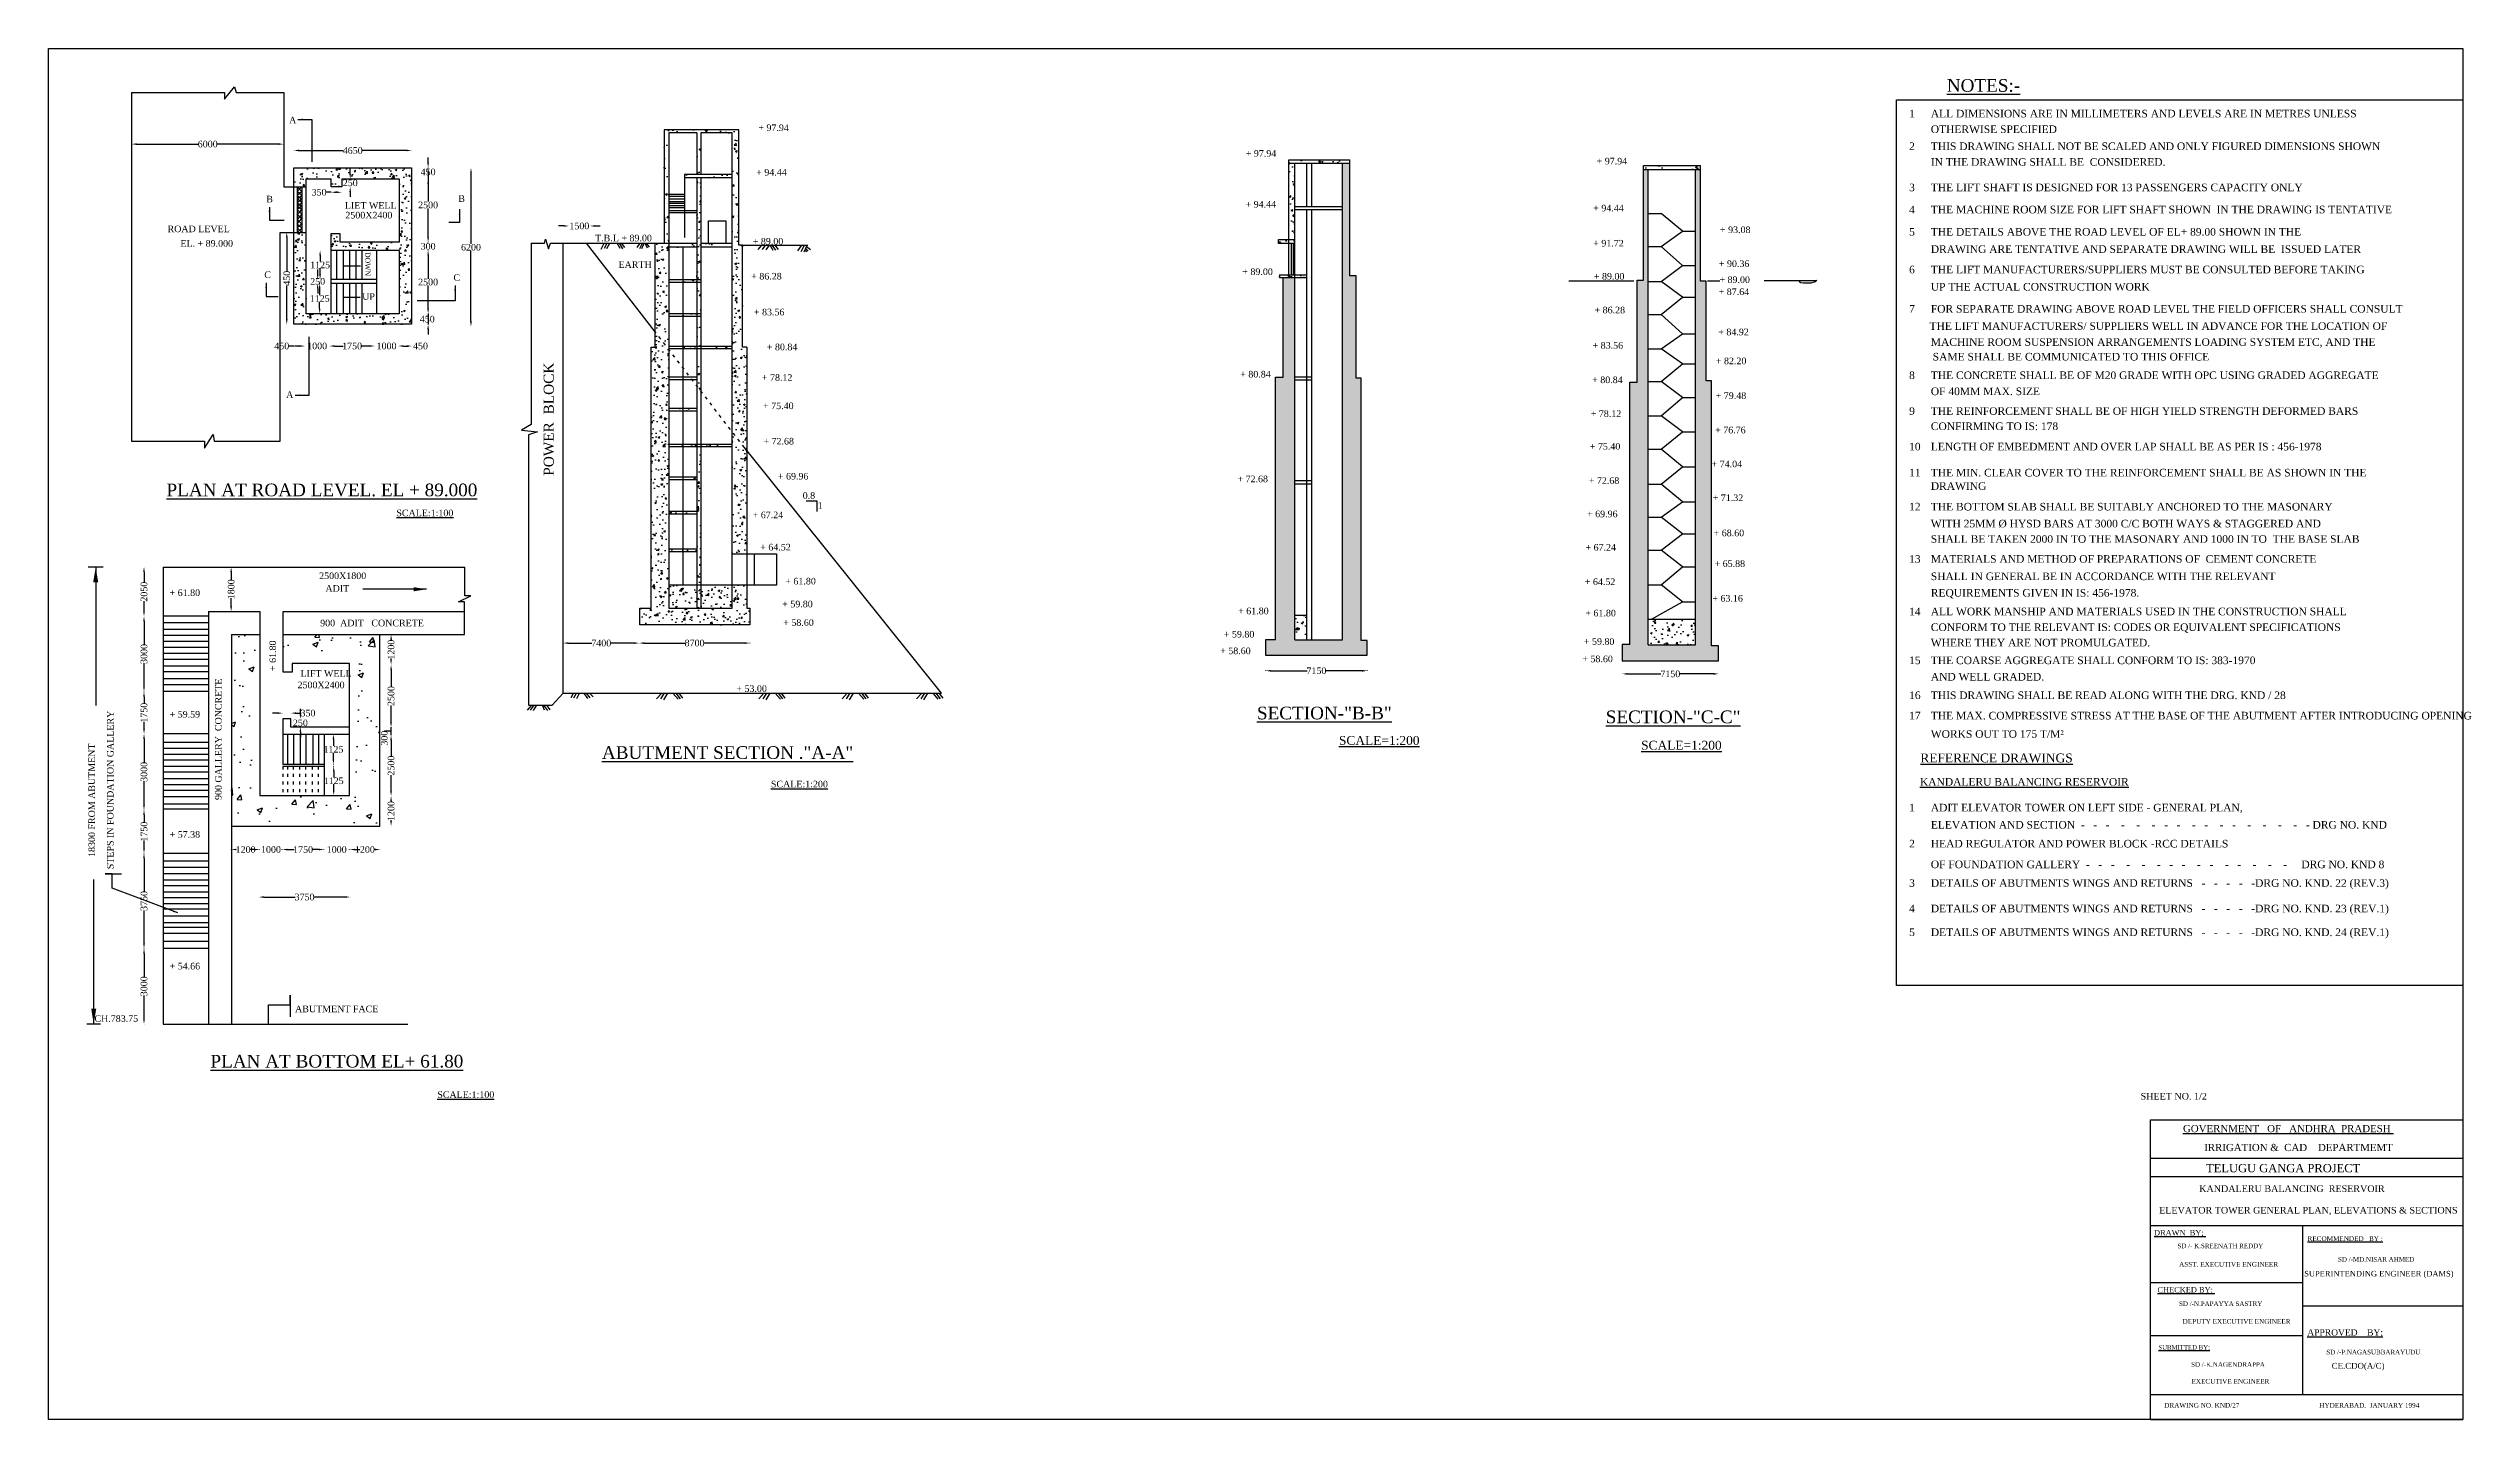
# Model space of a CAD drawing. Header units: millimetres. Extents: x 2622 to 98166, y 1308 to 55370.
import ezdxf

# ---------------------------------------------------------------- set-up
doc = ezdxf.new("R2010")
doc.units = ezdxf.units.MM
doc.header["$MEASUREMENT"] = 0
doc.linetypes.add('ACAD_ISO03W100', pattern=[30, 12, -18])
for name, color, linetype in [('DIM', 5, 'Continuous'), ('DWG.LINE', 10, 'Continuous'), ('HATCH', 2, 'Continuous'), ('TEXT', 7, 'Continuous')]:
    doc.layers.add(name, color=color, linetype=linetype)
doc.layers.add('DO LINE', color=3, linetype='Continuous', plot=False)
doc.layers.add('TITLE', color=7, linetype='Continuous', lineweight=30)
doc.styles.get("Standard").update_dxf_attribs({"font": 'times.ttf', "height": 260})
doc.dimstyles.get("Standard").update_dxf_attribs({"dimtxt": 260, "dimasz": 200, "dimexe": 0.18, "dimexo": 0.0625, "dimgap": 0.09, "dimtad": 0, "dimtih": 1, "dimtoh": 1, "dimdec": 0, "dimzin": 0, "dimdsep": 46, "dimtxsty": 'Standard', "dimcen": 300, "dimclrd": 5, "dimclre": 5, "dimclrt": 4, "dimadec": 0, "dimazin": 0, "dimtfac": 1, "dimtdec": 0, "dimtofl": 0, "dimtmove": 0, "dimatfit": 3, "dimfxl": 0, "dimtolj": 1, "dimtzin": 0, "dimarcsym": 0})
pattern_1 = [(50, (0, 0), (717.26, -62.752), [75, -825]), (355, (0, 0), (-138.7513, 752.192), [60, -660]), (100.4514, (59.8, -5.2), (578.5094, 689.4395), [63.74, -701.142]), (46.1842, (0, 200), (1067.241, -165.519), [112.5, -1237.5]), (96.6356, (88.9, 186.2), (934.663, 974.118), [95.61, -1051.713]), (351.1842, (0, 200), (934.662, 974.119), [90, -990]), (21, (100, 150), (596.907, -402.619), [75, -825]), (326, (100, 150), (243.3153, 725.15), [60, -660]), (71.4514, (149.74, 116.45), (840.2226, 322.5305), [63.74, -701.142]), (37.5, (0, 0), (12.15986, 332.89385), [0, -652, 0, -670, 0, -662.5]), (7.5, (0, 0), (263.0695, 394.4117), [0, -382, 0, -637, 0, -252.5]), (327.5, (-223, 0), (533.8224, -22.5549), [0, -250, 0, -780, 0, -1035]), (317.5, (-323, 0), (583.1862, 100.105), [0, -325, 0, -518, 0, -735])]

msp = doc.modelspace()

# ---------------------------------------------------------------- texts
at = {"layer": 'TEXT', "ltscale": 0.2}
for s, height, p in [('%%UNOTES:-', 500, (77473.1, 53662.3)), ('A', 260, (12112.1, 52415.5)), ('1', 300, (75989.2, 52652.2)), ('ALL DIMENSIONS ARE IN MILLIMETERS AND LEVELS ARE IN METRES UNLESS', 300, (76844.5, 52652.2)), ('+ 97.94', 260, (30613.2, 52115.4)), ('2', 300, (75989.2, 51364.7)), ('THIS DRAWING SHALL NOT BE SCALED AND ONLY FIGURED DIMENSIONS SHOWN', 300, (76844.5, 51364.7)), ('OTHERWISE SPECIFIED', 300, (76844.5, 52036.3)), ('+ 97.94', 260, (49831.2, 51102.1)), ('+ 97.94', 260, (63668.3, 50799.3)), ('IN THE DRAWING SHALL BE  CONSIDERED.', 300, (76844.5, 50744.9)), ('+ 94.44', 260, (30528.7, 50358.3)), ('3', 300, (75989.2, 49742.1)), ('THE LIFT SHAFT IS DESIGNED FOR 13 PASSENGERS CAPACITY ONLY', 300, (76844.5, 49742.1)), ('B', 260, (11211.1, 49301.2)), ('LIET WELL', 260, (14309.3, 49052.7)), ('2500X2400', 260, (14329.2, 48668.3)), ('B', 260, (18781.8, 49320.1)), ('+ 94.44', 260, (49823.6, 49095.8)), ('+ 94.44', 260, (63533.5, 48945.6)), ('4', 300, (75989.2, 48869.7)), ('THE MACHINE ROOM SIZE FOR LIFT SHAFT SHOWN  IN THE DRAWING IS TENTATIVE', 300, (76844.5, 48869.7)), ('ROAD LEVEL', 260, (7317.9, 48125.9)), ('EL. + 89.000', 260, (7823.7, 47554)), ('T.B.L + 89.00', 260, (24175.8, 47764.7)), ('+ 89.00', 260, (30392.2, 47636.7)), ('+ 91.72', 260, (63533.3, 47562.5)), ('+ 93.08', 260, (68531.2, 48091.8)), ('5', 300, (75989.2, 47990)), ('THE DETAILS ABOVE THE ROAD LEVEL OF EL+ 89.00 SHOWN IN THE', 300, (76844.5, 47990)), ('EARTH', 260, (25099.9, 46718.8)), ('+ 90.36', 260, (68487, 46753.3)), ('DRAWING ARE TENTATIVE AND SEPARATE DRAWING WILL BE  ISSUED LATER', 300, (76844.5, 47308.2)), ('C', 260, (11132.7, 46321.2)), ('C', 260, (18592, 46208.4)), ('+ 86.28', 260, (30332.6, 46261)), ('+ 89.00', 260, (49696.1, 46438.4)), ('+ 89.00', 260, (63559.2, 46255.6)), ('+ 87.64', 260, (68479.7, 45647.6)), ('+ 89.00', 260, (68509, 46123.6)), ('6', 300, (75989.2, 46503.8)), ('THE LIFT MANUFACTURERS/SUPPLIERS MUST BE CONSULTED BEFORE TAKING', 300, (76844.5, 46503.8)), ('UP THE ACTUAL CONSTRUCTION WORK', 300, (76844.5, 45823.6)), ('UP', 260, (14991.9, 45458.8)), ('+ 83.56', 260, (30439.1, 44847.5)), ('+ 86.28', 260, (63585.1, 44927.2)), ('7', 300, (75989.2, 44954)), ('FOR SEPARATE DRAWING ABOVE ROAD LEVEL THE FIELD OFFICERS SHALL CONSULT', 300, (76844.5, 44954)), ('+ 84.92', 260, (68464.9, 44061.7)), ('THE LIFT MANUFACTURERS/ SUPPLIERS WELL IN ADVANCE FOR THE LOCATION OF', 300, (76793.8, 44274.5)), ('+ 80.84', 260, (30947.9, 43470.2)), ('+ 83.56', 260, (63507.4, 43533.1)), ('+ 82.20', 260, (68369.6, 42919.3)), ('MACHINE ROOM SUSPENSION ARRANGEMENTS LOADING SYSTEM ETC, AND THE', 300, (76844.5, 43644.3)), ('SAME SHALL BE COMMUNICATED TO THIS OFFICE', 300, (76918.8, 43066.9)), ('+ 78.12', 260, (30752.8, 42267.2)), ('+ 80.84', 260, (49614, 42397.5)), ('+ 80.84', 260, (63491.8, 42174.7)), ('8', 300, (75989.2, 42334.5)), ('THE CONCRETE SHALL BE OF M20 GRADE WITH OPC USING GRADED AGGREGATE', 300, (76844.5, 42334.5)), ('A', 260, (11993.9, 41588.9)), ('+ 75.40', 260, (30799.9, 41149.1)), ('+ 78.12', 260, (63434.9, 40841.2)), ('+ 79.48', 260, (68362.2, 41551.2)), ('9', 300, (75989.2, 40923.2)), ('THE REINFORCEMENT SHALL BE OF HIGH YIELD STRENGTH DEFORMED BARS', 300, (76844.5, 40923.2)), ('OF 40MM MAX. SIZE', 300, (76844.5, 41700.8)), ('+ 76.76', 260, (68340.2, 40196.4)), ('CONFIRMING TO IS: 178', 300, (76844.5, 40323.8)), ('+ 72.68', 260, (30813.2, 39754.7)), ('+ 75.40', 260, (63398.6, 39551.2)), ('10', 300, (75989.2, 39521.3)), ('LENGTH OF EMBEDMENT AND OVER LAP SHALL BE AS PER IS : 456-1978', 300, (76844.5, 39521.3)), ('+ 69.96', 260, (31385.2, 38373.6)), ('+ 72.68', 260, (49504.8, 38267.1)), ('+ 72.68', 260, (63357.2, 38204.8)), ('+ 74.04', 260, (68200.9, 38858)), ('11', 300, (75989.2, 38494.5)), ('THE MIN. CLEAR COVER TO THE REINFORCEMENT SHALL BE AS SHOWN IN THE', 300, (76844.5, 38494.5)), ('DRAWING', 300, (76844.5, 37966.5)), ('0.8', 260, (32361.7, 37612.1)), ('1', 260, (32953.9, 37222.3)), ('+ 71.32', 260, (68244.9, 37525.2)), ('12', 300, (75989.2, 37153.1)), ('THE BOTTOM SLAB SHALL BE SUITABLY ANCHORED TO THE MASONARY', 300, (76844.5, 37153.1)), ('%%USCALE:1:100', 260, (16340, 36924.6)), ('+ 67.24', 260, (30389.5, 36847.6)), ('+ 69.96', 260, (63289.9, 36887.1)), ('+ 68.60', 260, (68281.5, 36136.4)), ('WITH 25MM %%C HYSD BARS AT 3000 C/C BOTH WAYS & STAGGERED AND', 300, (76844.5, 36485.6)), ('+ 64.52', 260, (30688.3, 35577.3)), ('+ 67.24', 260, (63227.8, 35569.1)), ('13', 300, (75989.2, 35092.1)), ('MATERIALS AND METHOD OF PREPARATIONS OF  CEMENT CONCRETE', 300, (76844.5, 35092.1)), ('SHALL BE TAKEN 2000 IN TO THE MASONARY AND 1000 IN TO  THE BASE SLAB', 300, (76844.5, 35878.4)), ('2500X1800', 260, (13296.2, 34448.2)), ('+ 61.80', 260, (31676.3, 34236.7)), ('+ 64.52', 260, (63201.8, 34212)), ('+ 65.88', 260, (68318.2, 34928.1)), ('SHALL IN GENERAL BE IN ACCORDANCE WITH THE RELEVANT', 300, (76844.5, 34406.2)), ('+ 61.80', 260, (7398.2, 33781.4)), ('ADIT', 260, (13542.6, 33950.7)), ('+ 59.80', 260, (31555.4, 33333.7)), ('+ 63.16', 260, (68230.2, 33558.7)), ('REQUIREMENTS GIVEN IN IS: 456-1978.', 300, (76844.5, 33755.2)), ('900  ADIT   CONCRETE', 260, (13336.3, 32585.7)), ('+ 58.60', 260, (31595.7, 32603.9)), ('+ 61.80', 260, (49532.1, 33061.3)), ('+ 61.80', 260, (63222.5, 32977.5)), ('14', 300, (75989.2, 33020.2)), ('ALL WORK MANSHIP AND MATERIALS USED IN THE CONSTRUCTION SHALL', 300, (76844.5, 33020.2)), ('CONFORM TO THE RELEVANT IS: CODES OR EQUIVALENT SPECIFICATIONS', 300, (76844.5, 32399.9)), ('+ 58.60', 260, (48822.7, 31487.5)), ('+ 59.80', 260, (48968.3, 32144)), ('+ 59.80', 260, (63165.6, 31855.9)), ('WHERE THEY ARE NOT PROMULGATED.', 300, (76844.5, 31792.7)), ('LIFT WELL', 260, (12559.9, 30597.9)), ('+ 58.60', 260, (63103.4, 31171.1)), ('15', 300, (75989.2, 31093.6)), ('AND WELL GRADED.', 300, (76844.5, 30446)), ('THE COARSE AGGREGATE SHALL CONFORM TO IS: 383-1970', 300, (76844.5, 31093.6)), ('2500X2400', 260, (12443.9, 30143.3)), ('+ 53.00', 260, (29746.1, 30000)), ('16', 300, (75989.2, 29716.6)), ('THIS DRAWING SHALL BE READ ALONG WITH THE DRG. KND / 28', 300, (76844.5, 29716.6)), ('+ 59.59', 260, (7398.2, 28985.9)), ('17', 300, (75989.2, 28913.2)), ('THE MAX. COMPRESSIVE STRESS AT THE BASE OF THE ABUTMENT AFTER INTRODUCING OPENING', 300, (76844.5, 28913.2)), ('WORKS OUT TO 175 T/M²', 300, (76844.5, 28190.2)), ('%%UREFERENCE DRAWINGS', 350, (76433.2, 27219.2)), ('%%UKANDALERU BALANCING RESERVOIR', 300, (76416.1, 26301.4)), ('1', 300, (75989.2, 25286)), ('ADIT ELEVATOR TOWER ON LEFT SIDE - GENERAL PLAN,', 300, (76844.5, 25286)), ('ELEVATION AND SECTION  -   -   -    -    -    -   -   -    -   -    -   -    -    -    -    -   - DRG NO. KND', 300, (76844.5, 24608.3)), ('+ 57.38', 260, (7398.2, 24248.9)), ('2', 300, (75989.2, 23865.7)), ('HEAD REGULATOR AND POWER BLOCK -RCC DETAILS', 300, (76844.5, 23865.7)), ('OF FOUNDATION GALLERY  -   -   -    -    -    -   -   -    -   -    -   -    -    -    -     DRG NO. KND 8', 300, (76844.5, 23048.1)), ('3', 300, (75989.2, 22313.2)), ('DETAILS OF ABUTMENTS WINGS AND RETURNS   -   -   -   -   -DRG NO. KND. 22 (REV.3)', 300, (76844.5, 22313.2)), ('4', 300, (75989.2, 21308.5)), ('DETAILS OF ABUTMENTS WINGS AND RETURNS   -   -   -   -   -DRG NO. KND. 23 (REV.1)', 300, (76844.5, 21308.5)), ('5', 300, (75989.2, 20371.8)), ('DETAILS OF ABUTMENTS WINGS AND RETURNS   -   -   -   -   -DRG NO. KND. 24 (REV.1)', 300, (76844.5, 20371.8)), ('+ 54.66', 260, (7398.2, 19056.3)), ('CH.783.75', 260, (4434.3, 16990.6)), ('ABUTMENT FACE', 260, (12345.6, 17369))]:
    msp.add_text(s, height=height, dxfattribs=at).set_placement(p)
for s, height, rotation, p in [('DOWN', 200, 270, (15110.9, 47343.6)), ('POWER  BLOCK', 400, 90, (22547.6, 38521.4)), ('+ 61.80', 260, 90, (11591, 30822.8)), ('900 GALLERY  CONCRETE', 260, 90, (9450.4, 25736.6)), ('STEPS IN FOUNDATION GALLERY', 260, 90, (5187.9, 23006)), ('18300 FROM ABUTMENT', 260, 90, (4457.7, 23490.2))]:
    msp.add_text(s, height=height, rotation=rotation, dxfattribs=at).set_placement(p)
at = {"layer": 'TITLE', "ltscale": 0.2}
for s, height, p in [('%%UPLAN AT ROAD LEVEL. EL + 89.000', 500, (7276.2, 37713.2)), ('%%USECTION-"B-B"', 500, (50272.4, 28916.6)), ('%%USECTION-"C-C"', 500, (64024.7, 28764.8)), ('%%UABUTMENT SECTION ."A-A"', 500, (24444.3, 27357.7)), ('%%USCALE=1:200', 350, (53507.7, 27910.8)), ('%%USCALE=1:200', 350, (65421.2, 27721.6)), ('%%USCALE:1:200', 260, (31108.2, 26234.7)), ('%%UPLAN AT BOTTOM EL+ 61.80', 500, (9009.4, 15186.8)), ('%%USCALE:1:100', 260, (17954, 13991))]:
    msp.add_text(s, height=height, dxfattribs=at).set_placement(p)
at = {"layer": 'TITLE', "lineweight": 30}
for s, height, p in [('SHEET NO. 1/2', 262.89, (85116.5, 13923.9)), ('%%UGOVERNMENT   OF   ANDHRA  PRADESH ', 283.641, (86787.7, 12637)), ('IRRIGATION &  CAD    DEPARTMEMT ', 283.641, (87624.7, 11893.2)), ('KANDALERU BALANCING  RESERVOIR ', 262.89, (87427.7, 10279.4)), ('TELUGU GANGA PROJECT', 326.287, (87698.5, 11058.2)), ('ELEVATOR TOWER GENERAL PLAN, ELEVATIONS & SECTIONS', 262.89, (85846.4, 9429)), ('%%UDRAWN  BY; ', 215.452, (85647.6, 8566.2)), ('SD /- K.SREENATH REDDY', 180.485, (86568.8, 8064.3)), ('%%URECOMMENDED   BY :', 184.896, (91700.5, 8348.7)), ('SD /-MD.NISAR AHMED', 180.485, (92900.4, 7532.5)), ('ASST. EXECUTIVE ENGINEER', 185.154, (86635.4, 7336.7)), ('SUPERINTENDING ENGINEER (DAMS)', 220.609, (91569.2, 6949.7)), ('%%UCHECKED BY: ', 215.452, (85783.3, 6315.2)), ('SD /-N.PAPAYYA SASTRY ', 180.485, (86631, 5785.3)), ('DEPUTY EXECUTIVE ENGINEER', 185.154, (86771.2, 5085.7)), ('%%UAPPROVED    BY;', 248.598, (91690.6, 4616.2)), ('%%USUBMITTED BY;', 174.02, (85818.7, 4066.8)), ('SD /-P.NAGASUBBARAYUDU ', 180.485, (92440.2, 3877)), ('SD /-K.NAGENDRAPPA', 180.485, (87107.7, 3388.2)), ('EXECUTIVE ENGINEER', 185.154, (87122.4, 2724.6)), ('CE.CDO(A/C)', 230.825, (92653.4, 3311.4)), ('DRAWING NO. KND/27', 185.154, (86049.9, 1776)), ('HYDERABAD.  JANUARY 1994', 185.154, (92162.3, 1776))]:
    msp.add_text(s, height=height, dxfattribs=at).set_placement(p)

# ---------------------------------------------------------------- blocks, each defined once
blk = doc.blocks.new('*D2')
at = {"layer": 'Defpoints', "color": 0, "ltscale": 0.2}
for p in [(9825, 34921), (9859, 34921), (9842, 33169)]:
    blk.add_point(p, dxfattribs=at)
at = {"layer": 'DIM', "color": 5, "lineweight": -2, "ltscale": 0.2}
for p, q in [((9830, 34921), (9825, 34921)), ((9825, 34721), (9825, 34400)), ((9825, 33369), (9825, 33691)), ((9830, 33169), (9825, 33169))]:
    blk.add_line(p, q, dxfattribs=at)
at = {"layer": 'DIM', "color": 5, "ltscale": 0.2}
for points in [[(9792, 34721), (9859, 34721), (9825, 34921)], [(9792, 33369), (9859, 33369), (9825, 33169)]]:
    blk.add_solid(points, dxfattribs=at)
at = {"layer": 'DIM', "color": 4, "ltscale": 0.2, "insert": (9825, 34045), "char_height": 260, "attachment_point": 5, "rotation": 90}
blk.add_mtext('\\A1;1800', dxfattribs=at)
blk = doc.blocks.new('*D3')
at = {"layer": 'Defpoints', "color": 0, "ltscale": 0.2}
for p in [(6448, 34921), (6389, 32981), (6448, 32981)]:
    blk.add_point(p, dxfattribs=at)
at = {"layer": 'DIM', "color": 5, "lineweight": -2, "ltscale": 0.2}
for p, q in [((6394, 34921), (6389, 34921)), ((6389, 34721), (6389, 34324)), ((6389, 33181), (6389, 33578)), ((6394, 32981), (6389, 32981))]:
    blk.add_line(p, q, dxfattribs=at)
at = {"layer": 'DIM', "color": 5, "ltscale": 0.2}
for points in [[(6356, 34721), (6423, 34721), (6389, 34921)], [(6356, 33181), (6423, 33181), (6389, 32981)]]:
    blk.add_solid(points, dxfattribs=at)
at = {"layer": 'DIM', "color": 4, "ltscale": 0.2, "insert": (6389, 33951), "char_height": 260, "attachment_point": 5, "rotation": 90}
blk.add_mtext('\\A1;2050', dxfattribs=at)
blk = doc.blocks.new('*D4')
at = {"layer": 'Defpoints', "color": 0, "ltscale": 0.2}
for p in [(6448, 32981), (6354, 30010), (6389, 30010)]:
    blk.add_point(p, dxfattribs=at)
at = {"layer": 'DIM', "color": 5, "lineweight": -2, "ltscale": 0.2}
for p, q in [((6394, 32981), (6389, 32981)), ((6389, 32781), (6389, 31864)), ((6389, 30210), (6389, 31126)), ((6384, 30010), (6390, 30010))]:
    blk.add_line(p, q, dxfattribs=at)
at = {"layer": 'DIM', "color": 5, "ltscale": 0.2}
for points in [[(6356, 32781), (6423, 32781), (6389, 32981)], [(6356, 30210), (6423, 30210), (6389, 30010)]]:
    blk.add_solid(points, dxfattribs=at)
at = {"layer": 'DIM', "color": 4, "ltscale": 0.2, "insert": (6389, 31495), "char_height": 260, "attachment_point": 5, "rotation": 90}
blk.add_mtext('\\A1;3000', dxfattribs=at)
blk = doc.blocks.new('*D5')
at = {"layer": 'Defpoints', "color": 0, "ltscale": 0.2}
for p in [(6354, 30010), (6389, 28345), (6391, 28345)]:
    blk.add_point(p, dxfattribs=at)
at = {"layer": 'DIM', "color": 5, "lineweight": -2, "ltscale": 0.2}
for p, q in [((6384, 30010), (6390, 30010)), ((6389, 29810), (6389, 29532)), ((6389, 28545), (6389, 28823)), ((6391, 28345), (6389, 28345))]:
    blk.add_line(p, q, dxfattribs=at)
at = {"layer": 'DIM', "color": 5, "ltscale": 0.2}
for points in [[(6356, 29810), (6423, 29810), (6389, 30010)], [(6356, 28545), (6423, 28545), (6389, 28345)]]:
    blk.add_solid(points, dxfattribs=at)
at = {"layer": 'DIM', "color": 4, "ltscale": 0.2, "insert": (6389, 29178), "char_height": 260, "attachment_point": 5, "rotation": 90}
blk.add_mtext('\\A1;1750', dxfattribs=at)
blk = doc.blocks.new('*D6')
at = {"layer": 'Defpoints', "color": 0, "ltscale": 0.2}
for p in [(6391, 28345), (6354, 25347), (6389, 25347)]:
    blk.add_point(p, dxfattribs=at)
at = {"layer": 'DIM', "color": 5, "lineweight": -2, "ltscale": 0.2}
for p, q in [((6391, 28345), (6389, 28345)), ((6389, 28145), (6389, 27216)), ((6389, 25547), (6389, 26477)), ((6384, 25347), (6390, 25347))]:
    blk.add_line(p, q, dxfattribs=at)
at = {"layer": 'DIM', "color": 5, "ltscale": 0.2}
for points in [[(6356, 28145), (6423, 28145), (6389, 28345)], [(6356, 25547), (6423, 25547), (6389, 25347)]]:
    blk.add_solid(points, dxfattribs=at)
at = {"layer": 'DIM', "color": 4, "ltscale": 0.2, "insert": (6389, 26846), "char_height": 260, "attachment_point": 5, "rotation": 90}
blk.add_mtext('\\A1;3000', dxfattribs=at)
blk = doc.blocks.new('*D7')
at = {"layer": 'Defpoints', "color": 0, "ltscale": 0.2}
for p in [(6354, 25347), (6344, 23631), (6389, 23631)]:
    blk.add_point(p, dxfattribs=at)
at = {"layer": 'DIM', "color": 5, "lineweight": -2, "ltscale": 0.2}
for p, q in [((6384, 25347), (6390, 25347)), ((6389, 25147), (6389, 24844)), ((6389, 23831), (6389, 24134)), ((6384, 23631), (6390, 23631))]:
    blk.add_line(p, q, dxfattribs=at)
at = {"layer": 'DIM', "color": 5, "ltscale": 0.2}
for points in [[(6356, 25147), (6423, 25147), (6389, 25347)], [(6356, 23831), (6423, 23831), (6389, 23631)]]:
    blk.add_solid(points, dxfattribs=at)
at = {"layer": 'DIM', "color": 4, "ltscale": 0.2, "insert": (6389, 24489), "char_height": 260, "attachment_point": 5, "rotation": 90}
blk.add_mtext('\\A1;1750', dxfattribs=at)
blk = doc.blocks.new('*D8')
at = {"layer": 'Defpoints', "color": 0, "ltscale": 0.2}
for p in [(6344, 23631), (6382, 19880), (6389, 19880)]:
    blk.add_point(p, dxfattribs=at)
at = {"layer": 'DIM', "color": 5, "lineweight": -2, "ltscale": 0.2}
for p, q in [((6384, 23631), (6390, 23631)), ((6389, 23431), (6389, 22125)), ((6389, 20080), (6389, 21386)), ((6384, 19880), (6390, 19880))]:
    blk.add_line(p, q, dxfattribs=at)
at = {"layer": 'DIM', "color": 5, "ltscale": 0.2}
for points in [[(6356, 23431), (6423, 23431), (6389, 23631)], [(6356, 20080), (6423, 20080), (6389, 19880)]]:
    blk.add_solid(points, dxfattribs=at)
at = {"layer": 'DIM', "color": 4, "ltscale": 0.2, "insert": (6389, 21756), "char_height": 260, "attachment_point": 5, "rotation": 90}
blk.add_mtext('\\A1;3750', dxfattribs=at)
blk = doc.blocks.new('*D9')
at = {"layer": 'Defpoints', "color": 0, "ltscale": 0.2}
for p in [(6382, 19880), (6389, 16903), (6391, 16903)]:
    blk.add_point(p, dxfattribs=at)
at = {"layer": 'DIM', "color": 5, "lineweight": -2, "ltscale": 0.2}
for p, q in [((6384, 19880), (6390, 19880)), ((6389, 19680), (6389, 18761)), ((6389, 17103), (6389, 18022)), ((6391, 16903), (6389, 16903))]:
    blk.add_line(p, q, dxfattribs=at)
at = {"layer": 'DIM', "color": 5, "ltscale": 0.2}
for points in [[(6356, 19680), (6423, 19680), (6389, 19880)], [(6356, 17103), (6423, 17103), (6389, 16903)]]:
    blk.add_solid(points, dxfattribs=at)
at = {"layer": 'DIM', "color": 4, "ltscale": 0.2, "insert": (6389, 18392), "char_height": 260, "attachment_point": 5, "rotation": 90}
blk.add_mtext('\\A1;3000', dxfattribs=at)
blk = doc.blocks.new('*D10')
at = {"layer": 'Defpoints', "color": 0, "ltscale": 0.2}
for p in [(10919, 21910), (14518, 21910), (14518, 21910)]:
    blk.add_point(p, dxfattribs=at)
at = {"layer": 'DIM', "color": 5, "lineweight": -2, "ltscale": 0.2}
for p, q in [((10919, 21910), (10919, 21910)), ((11119, 21910), (12349, 21910)), ((14318, 21910), (13088, 21910)), ((14518, 21910), (14518, 21910))]:
    blk.add_line(p, q, dxfattribs=at)
at = {"layer": 'DIM', "color": 5, "ltscale": 0.2}
for points in [[(11119, 21943), (11119, 21877), (10919, 21910)], [(14318, 21943), (14318, 21877), (14518, 21910)]]:
    blk.add_solid(points, dxfattribs=at)
at = {"layer": 'DIM', "color": 4, "ltscale": 0.2, "insert": (12719, 21910), "char_height": 260, "attachment_point": 5}
blk.add_mtext('\\A1;3750', dxfattribs=at)
blk = doc.blocks.new('*D11')
at = {"layer": 'Defpoints', "color": 0, "ltscale": 0.2}
for p in [(9836, 23759), (10949, 23783), (10949, 23759)]:
    blk.add_point(p, dxfattribs=at)
at = {"layer": 'DIM', "color": 5, "lineweight": -2, "ltscale": 0.2}
for p, q in [((9836, 23778), (9836, 23783)), ((10036, 23783), (10038, 23783)), ((10749, 23783), (10748, 23783)), ((10949, 23778), (10949, 23783))]:
    blk.add_line(p, q, dxfattribs=at)
at = {"layer": 'DIM', "color": 5, "ltscale": 0.2}
for points in [[(10036, 23816), (10036, 23750), (9836, 23783)], [(10749, 23816), (10749, 23750), (10949, 23783)]]:
    blk.add_solid(points, dxfattribs=at)
at = {"layer": 'DIM', "color": 4, "ltscale": 0.2, "insert": (10393, 23783), "char_height": 260, "attachment_point": 5}
blk.add_mtext('\\A1;1200', dxfattribs=at)
blk = doc.blocks.new('*D12')
at = {"layer": 'Defpoints', "color": 0, "ltscale": 0.2}
for p in [(10949, 23759), (11839, 23783), (11839, 23663)]:
    blk.add_point(p, dxfattribs=at)
at = {"layer": 'DIM', "color": 5, "lineweight": -2, "ltscale": 0.2}
for p, q in [((10749, 23783), (10549, 23783)), ((10949, 23778), (10949, 23783)), ((11839, 23778), (11839, 23783)), ((12039, 23783), (12239, 23783))]:
    blk.add_line(p, q, dxfattribs=at)
at = {"layer": 'DIM', "color": 5, "ltscale": 0.2}
for points in [[(10749, 23816), (10749, 23750), (10949, 23783)], [(12039, 23816), (12039, 23750), (11839, 23783)]]:
    blk.add_solid(points, dxfattribs=at)
at = {"layer": 'DIM', "color": 4, "ltscale": 0.2, "insert": (11394, 23783), "char_height": 260, "attachment_point": 5}
blk.add_mtext('\\A1;1000', dxfattribs=at)
blk = doc.blocks.new('*D13')
at = {"layer": 'Defpoints', "color": 0, "ltscale": 0.2}
for p in [(11839, 23663), (13483, 23783), (13483, 23707)]:
    blk.add_point(p, dxfattribs=at)
at = {"layer": 'DIM', "color": 5, "lineweight": -2, "ltscale": 0.2}
for p, q in [((11839, 23778), (11839, 23783)), ((12039, 23783), (12306, 23783)), ((13283, 23783), (13016, 23783)), ((13483, 23778), (13483, 23783))]:
    blk.add_line(p, q, dxfattribs=at)
at = {"layer": 'DIM', "color": 5, "ltscale": 0.2}
for points in [[(12039, 23816), (12039, 23750), (11839, 23783)], [(13283, 23816), (13283, 23750), (13483, 23783)]]:
    blk.add_solid(points, dxfattribs=at)
at = {"layer": 'DIM', "color": 4, "ltscale": 0.2, "insert": (12661, 23783), "char_height": 260, "attachment_point": 5}
blk.add_mtext('\\A1;1750', dxfattribs=at)
blk = doc.blocks.new('*D14')
at = {"layer": 'Defpoints', "color": 0, "ltscale": 0.2}
for p in [(13483, 23707), (14494, 23783), (14494, 23699)]:
    blk.add_point(p, dxfattribs=at)
at = {"layer": 'DIM', "color": 5, "lineweight": -2, "ltscale": 0.2}
for p, q in [((13283, 23783), (13083, 23783)), ((13483, 23778), (13483, 23783)), ((14494, 23778), (14494, 23783)), ((14694, 23783), (14894, 23783))]:
    blk.add_line(p, q, dxfattribs=at)
at = {"layer": 'DIM', "color": 5, "ltscale": 0.2}
for points in [[(13283, 23816), (13283, 23750), (13483, 23783)], [(14694, 23816), (14694, 23750), (14494, 23783)]]:
    blk.add_solid(points, dxfattribs=at)
at = {"layer": 'DIM', "color": 4, "ltscale": 0.2, "insert": (13988, 23783), "char_height": 260, "attachment_point": 5}
blk.add_mtext('\\A1;1000', dxfattribs=at)
blk = doc.blocks.new('*D15')
at = {"layer": 'Defpoints', "color": 0, "ltscale": 0.2}
for p in [(14494, 23699), (15702, 23791), (15702, 23783)]:
    blk.add_point(p, dxfattribs=at)
at = {"layer": 'DIM', "color": 5, "lineweight": -2, "ltscale": 0.2}
for p, q in [((14494, 23778), (14494, 23783)), ((14694, 23783), (14743, 23783)), ((15502, 23783), (15453, 23783)), ((15702, 23788), (15702, 23783))]:
    blk.add_line(p, q, dxfattribs=at)
at = {"layer": 'DIM', "color": 5, "ltscale": 0.2}
for points in [[(14694, 23816), (14694, 23750), (14494, 23783)], [(15502, 23816), (15502, 23750), (15702, 23783)]]:
    blk.add_solid(points, dxfattribs=at)
at = {"layer": 'DIM', "color": 4, "ltscale": 0.2, "insert": (15098, 23783), "char_height": 260, "attachment_point": 5}
blk.add_mtext('\\A1;1200', dxfattribs=at)
blk = doc.blocks.new('*D16')
at = {"layer": 'Defpoints', "color": 0, "ltscale": 0.2}
for p in [(11859, 28936), (12180, 29163), (12180, 28936)]:
    blk.add_point(p, dxfattribs=at)
at = {"layer": 'DIM', "color": 5, "lineweight": -2, "ltscale": 0.2}
for p, q in [((11659, 29163), (11459, 29163)), ((11859, 29158), (11859, 29163)), ((12180, 29158), (12180, 29163)), ((12380, 29163), (12580, 29163))]:
    blk.add_line(p, q, dxfattribs=at)
at = {"layer": 'DIM', "color": 5, "ltscale": 0.2}
for points in [[(11659, 29196), (11659, 29129), (11859, 29163)], [(12380, 29196), (12380, 29129), (12180, 29163)]]:
    blk.add_solid(points, dxfattribs=at)
at = {"layer": 'DIM', "color": 4, "ltscale": 0.2, "insert": (12854, 29163), "char_height": 260, "attachment_point": 5}
blk.add_mtext('\\A1;350', dxfattribs=at)
blk = doc.blocks.new('*D17')
at = {"layer": 'Defpoints', "color": 0, "ltscale": 0.2}
for p in [(13494, 28327), (13858, 28327), (13494, 27143)]:
    blk.add_point(p, dxfattribs=at)
at = {"layer": 'DIM', "color": 5, "lineweight": -2, "ltscale": 0.2}
for p, q in [((13853, 28327), (13858, 28327)), ((13858, 28127), (13858, 27867)), ((13853, 27143), (13858, 27143)), ((13858, 27343), (13858, 27602))]:
    blk.add_line(p, q, dxfattribs=at)
at = {"layer": 'DIM', "color": 5, "ltscale": 0.2}
for points in [[(13824, 28127), (13891, 28127), (13858, 28327)], [(13824, 27343), (13891, 27343), (13858, 27143)]]:
    blk.add_solid(points, dxfattribs=at)
at = {"layer": 'DIM', "color": 4, "ltscale": 0.2, "insert": (13858, 27735), "char_height": 260, "attachment_point": 5}
blk.add_mtext('\\A1;1125', dxfattribs=at)
blk = doc.blocks.new('*D18')
at = {"layer": 'Defpoints', "color": 0, "ltscale": 0.2}
for p in [(13494, 27064), (13494, 25919), (13869, 25919)]:
    blk.add_point(p, dxfattribs=at)
at = {"layer": 'DIM', "color": 5, "lineweight": -2, "ltscale": 0.2}
for p, q in [((13864, 27064), (13870, 27064)), ((13869, 26864), (13869, 26624)), ((13864, 25919), (13870, 25919)), ((13869, 26119), (13869, 26359))]:
    blk.add_line(p, q, dxfattribs=at)
at = {"layer": 'DIM', "color": 5, "ltscale": 0.2}
for points in [[(13836, 26864), (13903, 26864), (13869, 27064)], [(13836, 26119), (13903, 26119), (13869, 25919)]]:
    blk.add_solid(points, dxfattribs=at)
at = {"layer": 'DIM', "color": 4, "ltscale": 0.2, "insert": (13869, 26492), "char_height": 260, "attachment_point": 5}
blk.add_mtext('\\A1;1125', dxfattribs=at)
blk = doc.blocks.new('*D19')
at = {"layer": 'Defpoints', "color": 0, "ltscale": 0.2}
for p in [(16131, 25892), (16135, 25892), (16135, 24708)]:
    blk.add_point(p, dxfattribs=at)
at = {"layer": 'DIM', "color": 5, "lineweight": -2, "ltscale": 0.2}
for p, q in [((16135, 25892), (16131, 25892)), ((16131, 25692), (16131, 25654)), ((16131, 24908), (16131, 24945)), ((16135, 24708), (16131, 24708))]:
    blk.add_line(p, q, dxfattribs=at)
at = {"layer": 'DIM', "color": 5, "ltscale": 0.2}
for points in [[(16098, 25692), (16164, 25692), (16131, 25892)], [(16098, 24908), (16164, 24908), (16131, 24708)]]:
    blk.add_solid(points, dxfattribs=at)
at = {"layer": 'DIM', "color": 4, "ltscale": 0.2, "insert": (16131, 25300), "char_height": 260, "attachment_point": 5, "rotation": 90}
blk.add_mtext('\\A1;1200', dxfattribs=at)
blk = doc.blocks.new('*D20')
at = {"layer": 'Defpoints', "color": 0, "ltscale": 0.2}
for p in [(16131, 28293), (16193, 28293), (16135, 25892)]:
    blk.add_point(p, dxfattribs=at)
at = {"layer": 'DIM', "color": 5, "lineweight": -2, "ltscale": 0.2}
for p, q in [((16136, 28293), (16131, 28293)), ((16131, 28093), (16131, 27465)), ((16131, 26092), (16131, 26719)), ((16135, 25892), (16131, 25892))]:
    blk.add_line(p, q, dxfattribs=at)
at = {"layer": 'DIM', "color": 5, "ltscale": 0.2}
for points in [[(16098, 28093), (16164, 28093), (16131, 28293)], [(16098, 26092), (16164, 26092), (16131, 25892)]]:
    blk.add_solid(points, dxfattribs=at)
at = {"layer": 'DIM', "color": 4, "ltscale": 0.2, "insert": (16131, 27092), "char_height": 260, "attachment_point": 5, "rotation": 90}
blk.add_mtext('\\A1;2500', dxfattribs=at)
blk = doc.blocks.new('*D21')
at = {"layer": 'Defpoints', "color": 0, "ltscale": 0.2}
for p in [(16131, 28602), (16193, 28293), (16220, 28602)]:
    blk.add_point(p, dxfattribs=at)
at = {"layer": 'DIM', "color": 5, "lineweight": -2, "ltscale": 0.2}
for p, q in [((16131, 28802), (16131, 29002)), ((16131, 28447), (15866, 28447)), ((15866, 28447), (15866, 28447)), ((16136, 28602), (16131, 28602)), ((16131, 28293), (16131, 28602)), ((16136, 28293), (16131, 28293)), ((16131, 28093), (16131, 27893))]:
    blk.add_line(p, q, dxfattribs=at)
at = {"layer": 'DIM', "color": 5, "ltscale": 0.2}
for points in [[(16098, 28802), (16164, 28802), (16131, 28602)], [(16098, 28093), (16164, 28093), (16131, 28293)]]:
    blk.add_solid(points, dxfattribs=at)
at = {"layer": 'DIM', "color": 4, "ltscale": 0.2, "insert": (15866, 28174), "char_height": 260, "attachment_point": 5, "rotation": 90}
blk.add_mtext('\\A1;300', dxfattribs=at)
blk = doc.blocks.new('*D22')
at = {"layer": 'Defpoints', "color": 0, "ltscale": 0.2}
for p in [(16131, 31069), (16136, 31069), (16220, 28602)]:
    blk.add_point(p, dxfattribs=at)
at = {"layer": 'DIM', "color": 5, "lineweight": -2, "ltscale": 0.2}
for p, q in [((16136, 31069), (16131, 31069)), ((16131, 30869), (16131, 30208)), ((16131, 28802), (16131, 29462)), ((16136, 28602), (16131, 28602))]:
    blk.add_line(p, q, dxfattribs=at)
at = {"layer": 'DIM', "color": 5, "ltscale": 0.2}
for points in [[(16098, 30869), (16164, 30869), (16131, 31069)], [(16098, 28802), (16164, 28802), (16131, 28602)]]:
    blk.add_solid(points, dxfattribs=at)
at = {"layer": 'DIM', "color": 4, "ltscale": 0.2, "insert": (16131, 29835), "char_height": 260, "attachment_point": 5, "rotation": 90}
blk.add_mtext('\\A1;2500', dxfattribs=at)
blk = doc.blocks.new('*D23')
at = {"layer": 'Defpoints', "color": 0, "ltscale": 0.2}
for p in [(16131, 32263), (16176, 32263), (16136, 31069)]:
    blk.add_point(p, dxfattribs=at)
at = {"layer": 'DIM', "color": 5, "lineweight": -2, "ltscale": 0.2}
for p, q in [((16136, 32263), (16131, 32263)), ((16131, 32063), (16131, 32020)), ((16131, 31269), (16131, 31311)), ((16136, 31069), (16131, 31069))]:
    blk.add_line(p, q, dxfattribs=at)
at = {"layer": 'DIM', "color": 5, "ltscale": 0.2}
for points in [[(16098, 32063), (16164, 32063), (16131, 32263)], [(16098, 31269), (16164, 31269), (16131, 31069)]]:
    blk.add_solid(points, dxfattribs=at)
at = {"layer": 'DIM', "color": 4, "ltscale": 0.2, "insert": (16131, 31666), "char_height": 260, "attachment_point": 5, "rotation": 90}
blk.add_mtext('\\A1;1200', dxfattribs=at)
blk = doc.blocks.new('*D24')
at = {"layer": 'Defpoints', "color": 0, "ltscale": 0.2}
for p in [(12555, 28936), (12555, 28936), (12555, 28615)]:
    blk.add_point(p, dxfattribs=at)
at = {"layer": 'DIM', "color": 5, "lineweight": -2, "ltscale": 0.2}
for p, q in [((12555, 29136), (12555, 29336)), ((12555, 28936), (12555, 28936)), ((12555, 28615), (12555, 28615)), ((12555, 28415), (12555, 28215))]:
    blk.add_line(p, q, dxfattribs=at)
at = {"layer": 'DIM', "color": 5, "ltscale": 0.2}
for points in [[(12522, 29136), (12589, 29136), (12555, 28936)], [(12522, 28415), (12589, 28415), (12555, 28615)]]:
    blk.add_solid(points, dxfattribs=at)
at = {"layer": 'DIM', "color": 4, "ltscale": 0.2, "insert": (12555, 28776), "char_height": 260, "attachment_point": 5}
blk.add_mtext('\\A1;250', dxfattribs=at)
blk = doc.blocks.new('*D25')
at = {"layer": 'Defpoints', "color": 0, "ltscale": 0.2}
for p in [(11901, 51617), (11901, 51599), (5901, 51581)]:
    blk.add_point(p, dxfattribs=at)
at = {"layer": 'DIM', "color": 5, "lineweight": -2, "ltscale": 0.2}
for p, q in [((5901, 51594), (5901, 51599)), ((6101, 51599), (8532, 51599)), ((11701, 51599), (9270, 51599)), ((11901, 51604), (11901, 51599))]:
    blk.add_line(p, q, dxfattribs=at)
at = {"layer": 'DIM', "color": 5, "ltscale": 0.2}
for points in [[(6101, 51632), (6101, 51566), (5901, 51599)], [(11701, 51632), (11701, 51566), (11901, 51599)]]:
    blk.add_solid(points, dxfattribs=at)
at = {"layer": 'DIM', "color": 4, "ltscale": 0.2, "insert": (8901, 51599), "char_height": 260, "attachment_point": 5}
blk.add_mtext('\\A1;6000', dxfattribs=at)
blk = doc.blocks.new('*D26')
at = {"layer": 'Defpoints', "color": 0, "ltscale": 0.2}
for p in [(12298, 51298), (16940, 51348), (16940, 51298)]:
    blk.add_point(p, dxfattribs=at)
at = {"layer": 'DIM', "color": 5, "lineweight": -2, "ltscale": 0.2}
for p, q in [((12298, 51343), (12298, 51348)), ((12498, 51348), (14245, 51348)), ((16740, 51348), (14993, 51348)), ((16940, 51343), (16940, 51348))]:
    blk.add_line(p, q, dxfattribs=at)
at = {"layer": 'DIM', "color": 5, "ltscale": 0.2}
for points in [[(12498, 51381), (12498, 51315), (12298, 51348)], [(16740, 51381), (16740, 51315), (16940, 51348)]]:
    blk.add_solid(points, dxfattribs=at)
at = {"layer": 'DIM', "color": 4, "ltscale": 0.2, "insert": (14619, 51348), "char_height": 260, "attachment_point": 5}
blk.add_mtext('\\A1;4650', dxfattribs=at)
blk = doc.blocks.new('*D27')
at = {"layer": 'Defpoints', "color": 0, "ltscale": 0.2}
for p in [(17332, 50667), (17592, 50667), (17332, 50226)]:
    blk.add_point(p, dxfattribs=at)
at = {"layer": 'DIM', "color": 5, "lineweight": -2, "ltscale": 0.2}
for p, q in [((17587, 50667), (17592, 50667)), ((17592, 50867), (17592, 51067)), ((17587, 50226), (17592, 50226)), ((17592, 50026), (17592, 49826))]:
    blk.add_line(p, q, dxfattribs=at)
at = {"layer": 'DIM', "color": 5, "ltscale": 0.2}
for points in [[(17559, 50867), (17625, 50867), (17592, 50667)], [(17559, 50026), (17625, 50026), (17592, 50226)]]:
    blk.add_solid(points, dxfattribs=at)
at = {"layer": 'DIM', "color": 4, "ltscale": 0.2, "insert": (17592, 50501), "char_height": 260, "attachment_point": 5}
blk.add_mtext('\\A1;450', dxfattribs=at)
blk = doc.blocks.new('*D28')
at = {"layer": 'Defpoints', "color": 0, "ltscale": 0.2}
for p in [(17332, 50667), (17492, 47729), (17592, 47729)]:
    blk.add_point(p, dxfattribs=at)
at = {"layer": 'DIM', "color": 5, "lineweight": -2, "ltscale": 0.2}
for p, q in [((17587, 50667), (17592, 50667)), ((17592, 50467), (17592, 49330)), ((17592, 47929), (17592, 49066)), ((17587, 47729), (17592, 47729))]:
    blk.add_line(p, q, dxfattribs=at)
at = {"layer": 'DIM', "color": 5, "ltscale": 0.2}
for points in [[(17559, 50467), (17625, 50467), (17592, 50667)], [(17559, 47929), (17625, 47929), (17592, 47729)]]:
    blk.add_solid(points, dxfattribs=at)
at = {"layer": 'DIM', "color": 4, "ltscale": 0.2, "insert": (17592, 49198), "char_height": 260, "attachment_point": 5}
blk.add_mtext('\\A1;2500', dxfattribs=at)
blk = doc.blocks.new('*D29')
at = {"layer": 'Defpoints', "color": 0, "ltscale": 0.2}
for p in [(17492, 47729), (17562, 47407), (17592, 47407)]:
    blk.add_point(p, dxfattribs=at)
at = {"layer": 'DIM', "color": 5, "lineweight": -2, "ltscale": 0.2}
for p, q in [((17592, 47929), (17592, 48129)), ((17587, 47729), (17592, 47729)), ((17587, 47407), (17592, 47407)), ((17592, 47207), (17592, 47007))]:
    blk.add_line(p, q, dxfattribs=at)
at = {"layer": 'DIM', "color": 5, "ltscale": 0.2}
for points in [[(17559, 47929), (17625, 47929), (17592, 47729)], [(17559, 47207), (17625, 47207), (17592, 47407)]]:
    blk.add_solid(points, dxfattribs=at)
at = {"layer": 'DIM', "color": 4, "ltscale": 0.2, "insert": (17592, 47568), "char_height": 260, "attachment_point": 5}
blk.add_mtext('\\A1;300', dxfattribs=at)
blk = doc.blocks.new('*D30')
at = {"layer": 'Defpoints', "color": 0, "ltscale": 0.2}
for p in [(17562, 47407), (17376, 44912), (17592, 44912)]:
    blk.add_point(p, dxfattribs=at)
at = {"layer": 'DIM', "color": 5, "lineweight": -2, "ltscale": 0.2}
for p, q in [((17587, 47407), (17592, 47407)), ((17592, 47207), (17592, 46292)), ((17592, 45112), (17592, 46027)), ((17587, 44912), (17592, 44912))]:
    blk.add_line(p, q, dxfattribs=at)
at = {"layer": 'DIM', "color": 5, "ltscale": 0.2}
for points in [[(17559, 47207), (17625, 47207), (17592, 47407)], [(17559, 45112), (17625, 45112), (17592, 44912)]]:
    blk.add_solid(points, dxfattribs=at)
at = {"layer": 'DIM', "color": 4, "ltscale": 0.2, "insert": (17592, 46160), "char_height": 260, "attachment_point": 5}
blk.add_mtext('\\A1;2500', dxfattribs=at)
blk = doc.blocks.new('*D31')
at = {"layer": 'Defpoints', "color": 0, "ltscale": 0.2}
for p in [(17376, 44912), (17569, 44496), (17592, 44496)]:
    blk.add_point(p, dxfattribs=at)
at = {"layer": 'DIM', "color": 5, "lineweight": -2, "ltscale": 0.2}
for p, q in [((17587, 44912), (17592, 44912)), ((17592, 45112), (17592, 45312)), ((17592, 44912), (17592, 44496)), ((17587, 44496), (17592, 44496)), ((17592, 44296), (17592, 44096))]:
    blk.add_line(p, q, dxfattribs=at)
at = {"layer": 'DIM', "color": 5, "ltscale": 0.2}
for points in [[(17559, 45112), (17625, 45112), (17592, 44912)], [(17559, 44296), (17625, 44296), (17592, 44496)]]:
    blk.add_solid(points, dxfattribs=at)
at = {"layer": 'DIM', "color": 4, "ltscale": 0.2, "insert": (17559, 44696), "char_height": 260, "attachment_point": 5}
blk.add_mtext('\\A1;450', dxfattribs=at)
blk = doc.blocks.new('*D32')
at = {"layer": 'Defpoints', "color": 0, "ltscale": 0.2}
for p in [(14185, 50226), (14185, 49915), (14520, 49915)]:
    blk.add_point(p, dxfattribs=at)
at = {"layer": 'DIM', "color": 5, "lineweight": -2, "ltscale": 0.2}
for p, q in [((14515, 50226), (14520, 50226)), ((14515, 49915), (14520, 49915)), ((14520, 50426), (14520, 50626)), ((14520, 49715), (14520, 49515))]:
    blk.add_line(p, q, dxfattribs=at)
at = {"layer": 'DIM', "color": 5, "ltscale": 0.2}
for points in [[(14486, 50426), (14553, 50426), (14520, 50226)], [(14486, 49715), (14553, 49715), (14520, 49915)]]:
    blk.add_solid(points, dxfattribs=at)
at = {"layer": 'DIM', "color": 4, "ltscale": 0.2, "insert": (14520, 50070), "char_height": 260, "attachment_point": 5}
blk.add_mtext('\\A1;250', dxfattribs=at)
blk = doc.blocks.new('*D33')
at = {"layer": 'Defpoints', "color": 0, "ltscale": 0.2}
for p in [(13768, 49915), (14185, 49915), (14185, 49700)]:
    blk.add_point(p, dxfattribs=at)
at = {"layer": 'DIM', "color": 5, "lineweight": -2, "ltscale": 0.2}
for p, q in [((13768, 49700), (13565, 49700)), ((13768, 49705), (13768, 49700)), ((13985, 49700), (13968, 49700)), ((14185, 49705), (14185, 49700))]:
    blk.add_line(p, q, dxfattribs=at)
at = {"layer": 'DIM', "color": 5, "ltscale": 0.2}
for points in [[(13968, 49734), (13968, 49667), (13768, 49700)], [(13985, 49734), (13985, 49667), (14185, 49700)]]:
    blk.add_solid(points, dxfattribs=at)
at = {"layer": 'DIM', "color": 4, "ltscale": 0.2, "insert": (13291, 49700), "char_height": 260, "attachment_point": 5}
blk.add_mtext('\\A1;350', dxfattribs=at)
blk = doc.blocks.new('*D34')
at = {"layer": 'Defpoints', "color": 0, "ltscale": 0.2}
for p in [(13332, 47407), (13538, 47407), (13538, 46259)]:
    blk.add_point(p, dxfattribs=at)
at = {"layer": 'DIM', "color": 5, "lineweight": -2, "ltscale": 0.2}
for p, q in [((13337, 47407), (13332, 47407)), ((13332, 47207), (13332, 46965)), ((13332, 46459), (13332, 46701)), ((13337, 46259), (13332, 46259))]:
    blk.add_line(p, q, dxfattribs=at)
at = {"layer": 'DIM', "color": 5, "ltscale": 0.2}
for points in [[(13299, 47207), (13366, 47207), (13332, 47407)], [(13299, 46459), (13366, 46459), (13332, 46259)]]:
    blk.add_solid(points, dxfattribs=at)
at = {"layer": 'DIM', "color": 4, "ltscale": 0.2, "insert": (13332, 46833), "char_height": 260, "attachment_point": 5}
blk.add_mtext('\\A1;1125', dxfattribs=at)
blk = doc.blocks.new('*D35')
at = {"layer": 'Defpoints', "color": 0, "ltscale": 0.2}
for p in [(13237, 46107), (13757, 46259), (13757, 46107)]:
    blk.add_point(p, dxfattribs=at)
at = {"layer": 'DIM', "color": 5, "lineweight": -2, "ltscale": 0.2}
for p, q in [((13237, 46459), (13237, 46659)), ((13242, 46259), (13237, 46259)), ((13242, 46107), (13237, 46107)), ((13237, 45907), (13237, 45707))]:
    blk.add_line(p, q, dxfattribs=at)
at = {"layer": 'DIM', "color": 5, "ltscale": 0.2}
for points in [[(13204, 46459), (13271, 46459), (13237, 46259)], [(13204, 45907), (13271, 45907), (13237, 46107)]]:
    blk.add_solid(points, dxfattribs=at)
at = {"layer": 'DIM', "color": 4, "ltscale": 0.2, "insert": (13237, 46183), "char_height": 260, "attachment_point": 5}
blk.add_mtext('\\A1;250', dxfattribs=at)
blk = doc.blocks.new('*D36')
at = {"layer": 'Defpoints', "color": 0, "ltscale": 0.2}
for p in [(13714, 46107), (13315, 44912), (13757, 44912)]:
    blk.add_point(p, dxfattribs=at)
at = {"layer": 'DIM', "color": 5, "lineweight": -2, "ltscale": 0.2}
for p, q in [((13320, 46107), (13315, 46107)), ((13315, 45907), (13315, 45642)), ((13315, 45112), (13315, 45377)), ((13320, 44912), (13315, 44912))]:
    blk.add_line(p, q, dxfattribs=at)
at = {"layer": 'DIM', "color": 5, "ltscale": 0.2}
for points in [[(13282, 45907), (13349, 45907), (13315, 46107)], [(13282, 45112), (13349, 45112), (13315, 44912)]]:
    blk.add_solid(points, dxfattribs=at)
at = {"layer": 'DIM', "color": 4, "ltscale": 0.2, "insert": (13315, 45509), "char_height": 260, "attachment_point": 5}
blk.add_mtext('\\A1;1125', dxfattribs=at)
blk = doc.blocks.new('*D37')
at = {"layer": 'Defpoints', "color": 0, "ltscale": 0.2}
for p in [(12019, 48120), (12273, 48120), (12298, 44496)]:
    blk.add_point(p, dxfattribs=at)
at = {"layer": 'DIM', "color": 5, "lineweight": -2, "ltscale": 0.2}
for p, q in [((12024, 48120), (12019, 48120)), ((12019, 47920), (12019, 46586)), ((12019, 44696), (12019, 46030)), ((12024, 44496), (12019, 44496))]:
    blk.add_line(p, q, dxfattribs=at)
at = {"layer": 'DIM', "color": 5, "ltscale": 0.2}
for points in [[(11986, 47920), (12052, 47920), (12019, 48120)], [(11986, 44696), (12052, 44696), (12019, 44496)]]:
    blk.add_solid(points, dxfattribs=at)
at = {"layer": 'DIM', "color": 4, "ltscale": 0.2, "insert": (12019, 46308), "char_height": 260, "attachment_point": 5, "rotation": 90}
blk.add_mtext('\\A1;450', dxfattribs=at)
blk = doc.blocks.new('*D38')
at = {"layer": 'Defpoints', "color": 0, "ltscale": 0.2}
for p in [(12298, 43626), (12729, 43638), (12729, 43626)]:
    blk.add_point(p, dxfattribs=at)
at = {"layer": 'DIM', "color": 5, "lineweight": -2, "ltscale": 0.2}
for p, q in [((12298, 43638), (12098, 43638)), ((12298, 43633), (12298, 43638)), ((12529, 43638), (12498, 43638)), ((12729, 43633), (12729, 43638))]:
    blk.add_line(p, q, dxfattribs=at)
at = {"layer": 'DIM', "color": 5, "ltscale": 0.2}
for points in [[(12498, 43671), (12498, 43604), (12298, 43638)], [(12529, 43671), (12529, 43604), (12729, 43638)]]:
    blk.add_solid(points, dxfattribs=at)
at = {"layer": 'DIM', "color": 4, "ltscale": 0.2, "insert": (11820, 43638), "char_height": 260, "attachment_point": 5}
blk.add_mtext('\\A1;450', dxfattribs=at)
blk = doc.blocks.new('*D39')
at = {"layer": 'Defpoints', "color": 0, "ltscale": 0.2}
for p in [(12729, 43626), (13705, 43638), (13705, 43569)]:
    blk.add_point(p, dxfattribs=at)
at = {"layer": 'DIM', "color": 5, "lineweight": -2, "ltscale": 0.2}
for p, q in [((12529, 43638), (12329, 43638)), ((12729, 43633), (12729, 43638)), ((13705, 43633), (13705, 43638)), ((13905, 43638), (14105, 43638))]:
    blk.add_line(p, q, dxfattribs=at)
at = {"layer": 'DIM', "color": 5, "ltscale": 0.2}
for points in [[(12529, 43671), (12529, 43604), (12729, 43638)], [(13905, 43671), (13905, 43604), (13705, 43638)]]:
    blk.add_solid(points, dxfattribs=at)
at = {"layer": 'DIM', "color": 4, "ltscale": 0.2, "insert": (13217, 43638), "char_height": 260, "attachment_point": 5}
blk.add_mtext('\\A1;1000', dxfattribs=at)
blk = doc.blocks.new('*D40')
at = {"layer": 'Defpoints', "color": 0, "ltscale": 0.2}
for p in [(13705, 43569), (15486, 43638), (15486, 43547)]:
    blk.add_point(p, dxfattribs=at)
at = {"layer": 'DIM', "color": 5, "lineweight": -2, "ltscale": 0.2}
for p, q in [((13705, 43633), (13705, 43638)), ((13905, 43638), (14241, 43638)), ((15286, 43638), (14950, 43638)), ((15486, 43633), (15486, 43638))]:
    blk.add_line(p, q, dxfattribs=at)
at = {"layer": 'DIM', "color": 5, "ltscale": 0.2}
for points in [[(13905, 43671), (13905, 43604), (13705, 43638)], [(15286, 43671), (15286, 43604), (15486, 43638)]]:
    blk.add_solid(points, dxfattribs=at)
at = {"layer": 'DIM', "color": 4, "ltscale": 0.2, "insert": (14595, 43638), "char_height": 260, "attachment_point": 5}
blk.add_mtext('\\A1;1750', dxfattribs=at)
blk = doc.blocks.new('*D41')
at = {"layer": 'Defpoints', "color": 0, "ltscale": 0.2}
for p in [(15486, 43547), (16420, 43638), (16420, 43585)]:
    blk.add_point(p, dxfattribs=at)
at = {"layer": 'DIM', "color": 5, "lineweight": -2, "ltscale": 0.2}
for p, q in [((15286, 43638), (15086, 43638)), ((15486, 43633), (15486, 43638)), ((16420, 43633), (16420, 43638)), ((16620, 43638), (16820, 43638))]:
    blk.add_line(p, q, dxfattribs=at)
at = {"layer": 'DIM', "color": 5, "ltscale": 0.2}
for points in [[(15286, 43671), (15286, 43604), (15486, 43638)], [(16620, 43671), (16620, 43604), (16420, 43638)]]:
    blk.add_solid(points, dxfattribs=at)
at = {"layer": 'DIM', "color": 4, "ltscale": 0.2, "insert": (15953, 43638), "char_height": 260, "attachment_point": 5}
blk.add_mtext('\\A1;1000', dxfattribs=at)
blk = doc.blocks.new('*D42')
at = {"layer": 'Defpoints', "color": 0, "ltscale": 0.2}
for p in [(16420, 43585), (16940, 43638), (16940, 43607)]:
    blk.add_point(p, dxfattribs=at)
at = {"layer": 'DIM', "color": 5, "lineweight": -2, "ltscale": 0.2}
for p, q in [((16420, 43633), (16420, 43638)), ((16620, 43638), (16740, 43638)), ((16940, 43633), (16940, 43638))]:
    blk.add_line(p, q, dxfattribs=at)
at = {"layer": 'DIM', "color": 5, "ltscale": 0.2}
for points in [[(16620, 43671), (16620, 43604), (16420, 43638)], [(16740, 43671), (16740, 43604), (16940, 43638)]]:
    blk.add_solid(points, dxfattribs=at)
at = {"layer": 'DIM', "color": 4, "ltscale": 0.2, "insert": (17291, 43638), "char_height": 260, "attachment_point": 5}
blk.add_mtext('\\A1;450', dxfattribs=at)
blk = doc.blocks.new('*D43')
at = {"layer": 'Defpoints', "color": 0, "ltscale": 0.2}
for p in [(19202, 50655), (19282, 50655), (19202, 44405)]:
    blk.add_point(p, dxfattribs=at)
at = {"layer": 'DIM', "color": 5, "lineweight": -2, "ltscale": 0.2}
for p, q in [((19277, 50655), (19282, 50655)), ((19282, 50455), (19282, 47663)), ((19282, 44605), (19282, 47398)), ((19277, 44405), (19282, 44405))]:
    blk.add_line(p, q, dxfattribs=at)
at = {"layer": 'DIM', "color": 5, "ltscale": 0.2}
for points in [[(19249, 50455), (19316, 50455), (19282, 50655)], [(19249, 44605), (19316, 44605), (19282, 44405)]]:
    blk.add_solid(points, dxfattribs=at)
at = {"layer": 'DIM', "color": 4, "ltscale": 0.2, "insert": (19282, 47530), "char_height": 260, "attachment_point": 5}
blk.add_mtext('\\A1;6200', dxfattribs=at)
blk = doc.blocks.new('*D44')
at = {"layer": 'Defpoints', "color": 0, "ltscale": 0.2}
for p in [(22921, 31924), (25918, 31924), (25918, 31924)]:
    blk.add_point(p, dxfattribs=at)
at = {"layer": 'DIM', "color": 5, "lineweight": -2, "ltscale": 0.2}
for p, q in [((22921, 31924), (22921, 31924)), ((23121, 31924), (24050, 31924)), ((25718, 31924), (24790, 31924)), ((25918, 31924), (25918, 31924))]:
    blk.add_line(p, q, dxfattribs=at)
at = {"layer": 'DIM', "color": 5, "ltscale": 0.2}
for points in [[(23121, 31957), (23121, 31890), (22921, 31924)], [(25718, 31957), (25718, 31890), (25918, 31924)]]:
    blk.add_solid(points, dxfattribs=at)
at = {"layer": 'DIM', "color": 4, "ltscale": 0.2, "insert": (24420, 31924), "char_height": 260, "attachment_point": 5}
blk.add_mtext('\\A1;7400', dxfattribs=at)
blk = doc.blocks.new('*D45')
at = {"layer": 'Defpoints', "color": 0, "ltscale": 0.2}
for p in [(25918, 31924), (30279, 31934), (30279, 31924)]:
    blk.add_point(p, dxfattribs=at)
at = {"layer": 'DIM', "color": 5, "lineweight": -2, "ltscale": 0.2}
for p, q in [((25918, 31924), (25918, 31924)), ((26118, 31924), (27733, 31924)), ((30079, 31924), (28464, 31924)), ((30279, 31929), (30279, 31924))]:
    blk.add_line(p, q, dxfattribs=at)
at = {"layer": 'DIM', "color": 5, "ltscale": 0.2}
for points in [[(26118, 31957), (26118, 31890), (25918, 31924)], [(30079, 31957), (30079, 31890), (30279, 31924)]]:
    blk.add_solid(points, dxfattribs=at)
at = {"layer": 'DIM', "color": 4, "ltscale": 0.2, "insert": (28098, 31924), "char_height": 260, "attachment_point": 5}
blk.add_mtext('\\A1;8700', dxfattribs=at)
blk = doc.blocks.new('*D46')
at = {"layer": 'Defpoints', "color": 0, "ltscale": 0.2}
for p in [(23136, 48423), (23977, 48423), (23977, 48371)]:
    blk.add_point(p, dxfattribs=at)
at = {"layer": 'DIM', "color": 5, "lineweight": -2, "ltscale": 0.2}
for p, q in [((22936, 48371), (22736, 48371)), ((23136, 48376), (23136, 48371)), ((23977, 48376), (23977, 48371)), ((24177, 48371), (24377, 48371))]:
    blk.add_line(p, q, dxfattribs=at)
at = {"layer": 'DIM', "color": 5, "ltscale": 0.2}
for points in [[(22936, 48405), (22936, 48338), (23136, 48371)], [(24177, 48405), (24177, 48338), (23977, 48371)]]:
    blk.add_solid(points, dxfattribs=at)
at = {"layer": 'DIM', "color": 4, "ltscale": 0.2, "insert": (23556, 48371), "char_height": 260, "attachment_point": 5}
blk.add_mtext('\\A1;1500', dxfattribs=at)
blk = doc.blocks.new('*D47')
at = {"layer": 'Defpoints', "color": 0, "ltscale": 0.2}
for p in [(50616, 31753), (54621, 31753), (54621, 30832)]:
    blk.add_point(p, dxfattribs=at)
at = {"layer": 'DIM', "color": 5, "lineweight": -2, "ltscale": 0.2}
for p, q in [((50616, 30837), (50616, 30832)), ((50816, 30832), (52248, 30832)), ((54421, 30832), (52988, 30832)), ((54621, 30837), (54621, 30832))]:
    blk.add_line(p, q, dxfattribs=at)
at = {"layer": 'DIM', "color": 5, "ltscale": 0.2}
for points in [[(50816, 30865), (50816, 30798), (50616, 30832)], [(54421, 30865), (54421, 30798), (54621, 30832)]]:
    blk.add_solid(points, dxfattribs=at)
at = {"layer": 'DIM', "color": 4, "ltscale": 0.2, "insert": (52618, 30832), "char_height": 260, "attachment_point": 5}
blk.add_mtext('\\A1;7150', dxfattribs=at)
blk = doc.blocks.new('*D48')
at = {"layer": 'Defpoints', "color": 0, "ltscale": 0.2}
for p in [(64676, 31229), (68473, 31229), (68473, 30709)]:
    blk.add_point(p, dxfattribs=at)
at = {"layer": 'DIM', "color": 5, "lineweight": -2, "ltscale": 0.2}
for p, q in [((64676, 30714), (64676, 30709)), ((64876, 30709), (66204, 30709)), ((68273, 30709), (66944, 30709)), ((68473, 30714), (68473, 30709))]:
    blk.add_line(p, q, dxfattribs=at)
at = {"layer": 'DIM', "color": 5, "ltscale": 0.2}
for points in [[(64876, 30743), (64876, 30676), (64676, 30709)], [(68273, 30743), (68273, 30676), (68473, 30709)]]:
    blk.add_solid(points, dxfattribs=at)
at = {"layer": 'DIM', "color": 4, "ltscale": 0.2, "insert": (66574, 30709), "char_height": 260, "attachment_point": 5}
blk.add_mtext('\\A1;7150', dxfattribs=at)

# ---------------------------------------------------------------- dimensions: what is measured, and where the dimension line sits
at = {"layer": 'DIM', "ltscale": 0.2}
dim = msp.add_linear_dim(base=(11901.2, 51598.8), p1=(5901, 51580.8), p2=(11901.2, 51616.8), dimstyle='Standard', dxfattribs=at)
dim.commit()
dim.dimension.update_dxf_attribs({"geometry": '*D25', "text_midpoint": (8901.1, 51598.8)})
for base, p1, p2, text, picture, middle in [((16940.3, 51347.9), (12297.7, 51297.6), (16940.3, 51297.6), '4650', '*D26', (14619, 51347.9)), ((23976.6, 48371.5), (23136.2, 48423.1), (23976.6, 48423.1), '1500', '*D46', (23556.4, 48371.5)), ((25917.8, 31923.8), (22921.3, 31923.8), (25917.8, 31923.8), '7400', '*D44', (24419.5, 31923.8)), ((68472.5, 30709.2), (64676.3, 31229.4), (68472.5, 31229.4), '7150', '*D48', (66574.4, 30709.2)), ((12180.4, 29162.6), (11858.6, 28936.4), (12180.4, 28936.4), '350', '*D16', (12853.8, 29162.6)), ((10949.5, 23782.9), (9836.5, 23758.9), (10949.5, 23758.9), '1200', '*D11', (10393, 23782.9)), ((14518.1, 21910.1), (10919.4, 21910.1), (14518.1, 21910.1), '3750', '*D10', (12718.8, 21910.1))]:
    dim = msp.add_linear_dim(base=base, p1=p1, p2=p2, text=text, dimstyle='Standard', dxfattribs=at)
    dim.commit()
    dim.dimension.update_dxf_attribs({"geometry": picture, "text_midpoint": middle})
for base, p1, p2, text, picture, middle in [((17591.9, 47728.6), (17331.9, 50667.4), (17492.1, 47728.6), '2500', '*D28', (17591.9, 49198)), ((17591.9, 47407), (17492.1, 47728.6), (17561.6, 47407), '300', '*D29', (17591.9, 47567.8)), ((17591.9, 44912.3), (17561.6, 47407), (17376.4, 44912.3), '2500', '*D30', (17591.9, 46159.6))]:
    dim = msp.add_linear_dim(base=base, p1=p1, p2=p2, angle=90, text=text, dimstyle='Standard', override={"dimtmove": 1}, dxfattribs=at)
    dim.commit()
    dim.dimension.update_dxf_attribs({"geometry": picture, "text_midpoint": middle})
for base, p1, p2, text, picture, middle in [((17591.9, 50667.4), (17331.9, 50225.8), (17331.9, 50667.4), '450', '*D27', (17591.9, 50501.4)), ((13237.2, 46106.6), (13756.5, 46259), (13756.5, 46106.6), '250', '*D35', (13237.2, 46182.8))]:
    dim = msp.add_linear_dim(base=base, p1=p1, p2=p2, angle=90, text=text, dimstyle='Standard', dxfattribs=at)
    dim.commit()
    dim.dimension.update_dxf_attribs({"geometry": picture, "text_midpoint": middle, "dimtype": 160})
for base, p1, p2, text, picture, middle in [((19282.2, 50655.4), (19202, 44405), (19202, 50655.4), '6200', '*D43', (19282.2, 47530.2)), ((14519.7, 49914.9), (14184.7, 50225.8), (14184.7, 49914.9), '250', '*D32', (14519.7, 50070.3)), ((13315.5, 44912.3), (13714.1, 46106.6), (13756.5, 44912.3), '1125', '*D36', (13315.5, 45509.4)), ((12555.2, 28936.4), (12555.2, 28615), (12555.2, 28936.4), '250', '*D24', (12555.2, 28775.7)), ((13857.6, 28326.9), (13493.5, 27142.6), (13493.5, 28326.9), '1125', '*D17', (13857.6, 27734.8)), ((13869.3, 25919.3), (13493.5, 27064.1), (13493.5, 25919.3), '1125', '*D18', (13869.3, 26491.7))]:
    dim = msp.add_linear_dim(base=base, p1=p1, p2=p2, angle=90, text=text, dimstyle='Standard', dxfattribs=at)
    dim.commit()
    dim.dimension.update_dxf_attribs({"geometry": picture, "text_midpoint": middle})
for base, p1, p2, text, picture, middle in [((14184.7, 49700.4), (13767.7, 49914.9), (14184.7, 49914.9), '350', '*D33', (13291.2, 49700.4)), ((12728.5, 43637.5), (12297.7, 43625.5), (12728.5, 43625.5), '450', '*D38', (11819.6, 43637.5))]:
    dim = msp.add_linear_dim(base=base, p1=p1, p2=p2, text=text, dimstyle='Standard', dxfattribs=at)
    dim.commit()
    dim.dimension.update_dxf_attribs({"geometry": picture, "text_midpoint": middle, "dimtype": 160})
for base, p1, p2, text, picture, middle in [((12019.1, 48119.9), (12297.7, 44495.9), (12273.1, 48119.9), '450', '*D37', (12019.1, 46307.9)), ((6389.4, 32980.6), (6448.1, 34921.4), (6448.1, 32980.6), '2050', '*D3', (6389.4, 33951)), ((9825.3, 34921.4), (9842.1, 33169.1), (9858.9, 34921.4), '1800', '*D2', (9825.3, 34045.2)), ((16131, 25891.7), (16134.9, 24707.8), (16134.9, 25891.7), '1200', '*D19', (16131, 25299.7))]:
    dim = msp.add_linear_dim(base=base, p1=p1, p2=p2, angle=90, text=text, dimstyle='Standard', dxfattribs=at)
    dim.commit()
    dim.dimension.update_dxf_attribs({"geometry": picture, "text_midpoint": middle, "text_rotation": 90})
for p1, p2, distance, text, picture, middle in [((13537.9, 46259), (13537.9, 47407), 205.7, '1125', '*D34', (13332.2, 46833)), ((50616.1, 31753.3), (54620.8, 31753.3), -921.6, '7150', '*D47', (52618.5, 30831.7))]:
    dim = msp.add_aligned_dim(p1=p1, p2=p2, distance=distance, text=text, dimstyle='Standard', dxfattribs=at)
    dim.commit()
    dim.dimension.update_dxf_attribs({"geometry": picture, "text_midpoint": middle})
dim = msp.add_linear_dim(base=(17591.9, 44495.9), p1=(17376.4, 44912.3), p2=(17569.4, 44495.9), angle=90, text='450', dimstyle='Standard', override={"dimtmove": 1}, dxfattribs=at)
dim.commit()
dim.dimension.update_dxf_attribs({"geometry": '*D31', "text_midpoint": (17558.5, 44695.9), "dimtype": 160})
for base, p1, p2, text, picture, middle in [((13704.7, 43637.5), (12728.5, 43625.5), (13704.7, 43569.3), '1000', '*D39', (13216.6, 43637.5)), ((15485.9, 43637.5), (13704.7, 43569.3), (15485.9, 43547.1), '1750', '*D40', (14595.3, 43637.5)), ((16419.6, 43637.5), (15485.9, 43547.1), (16419.6, 43584.8), '1000', '*D41', (15952.7, 43637.5)), ((30278.9, 31923.8), (25917.8, 31923.8), (30278.9, 31934.1), '8700', '*D45', (28098.4, 31923.8)), ((11839.3, 23782.9), (10949.5, 23758.9), (11839.3, 23663.1), '1000', '*D12', (11394.4, 23782.9)), ((13482.6, 23782.9), (11839.3, 23663.1), (13482.6, 23707), '1750', '*D13', (12661, 23782.9)), ((14494.1, 23782.9), (13482.6, 23707), (14494.1, 23699), '1000', '*D14', (13988.4, 23782.9)), ((15701.6, 23782.9), (14494.1, 23699), (15701.6, 23790.9), '1200', '*D15', (15097.9, 23782.9))]:
    dim = msp.add_linear_dim(base=base, p1=p1, p2=p2, text=text, dimstyle='Standard', override={"dimtmove": 1}, dxfattribs=at)
    dim.commit()
    dim.dimension.update_dxf_attribs({"geometry": picture, "text_midpoint": middle})
dim = msp.add_linear_dim(base=(16940.3, 43637.5), p1=(16419.6, 43584.8), p2=(16940.3, 43606.7), text='450', dimstyle='Standard', override={"dimtmove": 1}, dxfattribs=at)
dim.commit()
dim.dimension.update_dxf_attribs({"geometry": '*D42', "text_midpoint": (17291.2, 43637.5), "dimtype": 160})
for base, p1, p2, text, picture, middle in [((6389.4, 30009.6), (6448.1, 32980.6), (6353.5, 30009.6), '3000', '*D4', (6389.4, 31495.1)), ((16131, 32262.5), (16136, 31069), (16175.8, 32262.5), '1200', '*D23', (16131, 31665.7)), ((16131, 31069), (16219.9, 28601.6), (16136, 31069), '2500', '*D22', (16131, 29835.3)), ((6389.4, 28345.5), (6353.5, 30009.6), (6391.1, 28345.5), '1750', '*D5', (6389.4, 29177.5)), ((16131, 28601.6), (16193.4, 28292.7), (16219.9, 28601.6), '300', '*D21', (15866, 28447.1)), ((6389.4, 25346.8), (6391.1, 28345.5), (6353.6, 25346.8), '3000', '*D6', (6389.4, 26846.2)), ((16131, 28292.7), (16134.9, 25891.7), (16193.4, 28292.7), '2500', '*D20', (16131, 27092.2)), ((6389.4, 23631.5), (6353.6, 25346.8), (6344.2, 23631.5), '1750', '*D7', (6389.4, 24489.2)), ((6389.4, 19880.2), (6344.2, 23631.5), (6381.8, 19880.2), '3750', '*D8', (6389.4, 21755.8)), ((6389.4, 16902.9), (6381.8, 19880.2), (6391.1, 16902.9), '3000', '*D9', (6389.4, 18391.6))]:
    dim = msp.add_linear_dim(base=base, p1=p1, p2=p2, angle=90, text=text, dimstyle='Standard', override={"dimtmove": 1}, dxfattribs=at)
    dim.commit()
    dim.dimension.update_dxf_attribs({"geometry": picture, "text_midpoint": middle, "text_rotation": 90})

# ---------------------------------------------------------------- hatches: boundary and pattern name
at = {"layer": 'HATCH', "ltscale": 0.2}
h = msp.add_hatch(dxfattribs=at)
h.set_pattern_fill('AR-CONC', color=256, scale=100, style=0)
h.set_pattern_definition(pattern_1)
h.paths.add_polyline_path([(27085.1, 52038.5), (28193.3, 52038.5), (28193.3, 50403.9), (28341.8, 50403.9), (28341.8, 52038.5), (29580.9, 52038.5), (29580.9, 52158.1), (26894.5, 52158.1), (26894.5, 47690.8), (27085.1, 47690.8)])
h = msp.add_hatch(dxfattribs=at)
h.set_pattern_fill('AR-CONC', color=256, scale=100, style=0)
h.set_pattern_definition(pattern_1)
h.paths.add_polyline_path([(28341.8, 52038.5), (29580.9, 52038.5), (29580.9, 52158.1), (26894.5, 52158.1), (26894.5, 47690.8), (27085.1, 47690.8), (27085.1, 52038.5), (28193.3, 52038.5), (28193.3, 50403.9), (28341.8, 50403.9)])
h.paths.add_polyline_path([(28341.8, 50273.3), (28193.3, 50273.3), (28193.3, 46258), (28341.8, 46258)])
h.paths.add_polyline_path([(28341.8, 46155.3), (28193.3, 46155.3), (28193.3, 44916.2), (28341.8, 44916.2)])
h.paths.add_polyline_path([(28341.8, 44813.4), (28193.3, 44813.4), (28193.3, 43637.8), (28341.8, 43637.8)])
h.paths.add_polyline_path([(29580.9, 43637.8), (28341.8, 43637.8), (28341.8, 43535), (29580.9, 43535)])
h.paths.add_polyline_path([(28193.3, 43637.8), (27639.2, 43637.8), (27639.2, 43535), (28193.3, 43535)])
h.paths.add_polyline_path([(28193.3, 44916.2), (27639.2, 44916.2), (27639.2, 44813.4), (28193.3, 44813.4)])
h.paths.add_polyline_path([(28193.3, 46258), (27639.2, 46258), (27639.2, 46155.3), (28193.3, 46155.3)])
h.paths.add_polyline_path([(28193.3, 47690.8), (27085.1, 47690.8), (27085.1, 47539.4), (28193.3, 47539.4)])
h.paths.add_polyline_path([(29580.9, 47690.8), (28341.8, 47690.8), (28341.8, 47539.4), (29580.9, 47539.4)])
h.paths.add_polyline_path([(29580.9, 50403.9), (27698.5, 50403.9), (27698.5, 50273.3), (29580.9, 50273.3)])
h = msp.add_hatch(dxfattribs=at)
h.set_pattern_fill('AR-CONC', color=256, scale=100, style=0)
h.set_pattern_definition(pattern_1)
h.paths.add_polyline_path([(30153.5, 43590.2), (29985, 43590.2), (29985, 47620.6), (29838.9, 47620.6), (29838.9, 52158.1), (29580.9, 52158.1), (29580.9, 40260.4), (30062.5, 39635.2), (30153.5, 39521.9)])
h = msp.add_hatch(dxfattribs=at)
h.set_pattern_fill('AR-CONC', color=256, scale=100, style=0)
h.set_pattern_definition(pattern_1)
h.paths.add_polyline_path([(16940.3, 50667.4), (12297.7, 50667.4), (12297.7, 49910.8), (12784, 49910.8), (12784, 50225.8), (13767.7, 50225.8), (13767.7, 49914.9), (14184.7, 49914.9), (14184.7, 50225.8), (16456.8, 50225.8), (16456.8, 47728.6), (14126.1, 47728.6), (14126.1, 48065.6), (13756.5, 48065.6), (13756.5, 47407), (16456.8, 47407), (16456.8, 44912.3), (12784, 44912.3), (12784, 48119.9), (12297.7, 48119.9), (12297.7, 44495.9), (16940.3, 44495.9)])
h = msp.add_hatch(dxfattribs=at)
h.set_pattern_fill('AR-CONC', color=256, scale=100, style=0)
h.set_pattern_definition(pattern_1)
h.paths.add_polyline_path([(54620.8, 32019.5), (54382.5, 32019.5), (54382.5, 42372.5), (54183.7, 42372.5), (54183.7, 46407.2), (53938.5, 46407.2), (53938.5, 50847.6), (53645.7, 50847.6), (53645.7, 32057.8), (51768.5, 32057.8), (51768.5, 46339.3), (51301.1, 46339.3), (51301.1, 42408.4), (51001, 42408.4), (51001, 32057.8), (50616.1, 32057.8), (50616.1, 31450.6), (54620.8, 31450.6)])
h = msp.add_hatch(dxfattribs=at)
h.set_pattern_fill('AR-CONC', color=256, scale=100, style=0)
h.set_pattern_definition(pattern_1)
h.paths.add_polyline_path([(52238.9, 46446.7), (51768.5, 46446.7), (51768.5, 46339.3), (52238.9, 46339.3)])
h.paths.add_polyline_path([(51768.5, 46446.7), (51156.4, 46446.7), (51156.4, 46339.3), (51768.5, 46339.3)])
h.paths.add_polyline_path([(51526.6, 47834.1), (51119.5, 47834.1), (51119.5, 47677.7), (51526.6, 47677.7)])
h.paths.add_polyline_path([(51768.5, 47834.1), (51526.6, 47834.1), (51526.6, 47677.7), (51768.5, 47677.7)])
h.paths.add_polyline_path([(51768.5, 50847.6), (51526.6, 50847.6), (51526.6, 47834.1), (51768.5, 47834.1)])
h = msp.add_hatch(dxfattribs=at)
h.set_pattern_fill('AR-CONC', color=256, scale=100, style=0)
h.set_pattern_definition(pattern_1)
h.paths.add_polyline_path([(53938.5, 50972.9), (51526.6, 50972.9), (51526.6, 50847.6), (53938.5, 50847.6)])
h = msp.add_hatch(dxfattribs=at)
h.set_pattern_fill('AR-CONC', color=256, scale=100, style=0)
h.set_pattern_definition(pattern_1)
h.paths.add_polyline_path([(67766.8, 50758.1), (65518.8, 50758.1), (65518.8, 50600.8), (67766.8, 50600.8)])
h = msp.add_hatch(dxfattribs=at)
h.set_pattern_fill('AR-CONC', color=256, scale=100, style=0)
h.set_pattern_definition(pattern_1)
h.paths.add_polyline_path([(68472.5, 31818.1), (68202, 31818.1), (68202, 42259.6), (67991.7, 42259.6), (67991.7, 46189.5), (67766.8, 46189.5), (67766.8, 50600.8), (67559.7, 50600.8), (67559.7, 31851.9), (65703.9, 31851.9), (65703.9, 50600.8), (65518.8, 50600.8), (65518.8, 46236.4), (65269.9, 46236.4), (65269.9, 42214.3), (64979.1, 42214.3), (64979.1, 31866.5), (64676.3, 31866.5), (64676.3, 31229.4), (68472.5, 31229.4)])
h = msp.add_hatch(dxfattribs=at)
h.set_pattern_fill('AR-CONC', color=256, scale=100, style=0)
h.set_pattern_definition(pattern_1)
h.paths.add_polyline_path([(26543.3, 44203.3), (27085.1, 43500.1), (27085.1, 47690.8), (26543.3, 47690.8)])
h = msp.add_hatch(dxfattribs=at)
h.set_pattern_fill('AR-CONC', color=256, scale=100, style=0)
h.set_pattern_definition(pattern_1)
h.paths.add_polyline_path([(26384.3, 33303.6), (25937.1, 33303.6), (25937.1, 32637.7), (30278.9, 32637.7), (30278.9, 33303.6), (30153.5, 33303.6), (30153.5, 34211.6), (29580.9, 34211.6), (29580.9, 33303.6), (27085.1, 33303.6), (27085.1, 43500.1), (26543.3, 44203.3), (26543.3, 43590.7), (26384.3, 43590.7)])
h = msp.add_hatch(dxfattribs=at)
h.set_pattern_fill('AR-CONC', color=256, scale=100, style=0)
h.set_pattern_definition(pattern_1)
h.paths.add_polyline_path([(27914.4, 42423.5), (27639.2, 42423.5), (27639.2, 42320.8), (27993.6, 42320.8)])
h.paths.add_polyline_path([(28193.3, 42423.5), (27914.4, 42423.5), (27993.6, 42320.8), (28193.3, 42320.8)])
h.paths.add_polyline_path([(28193.3, 41184.4), (27639.2, 41184.4), (27639.2, 41081.6), (28193.3, 41081.6)])
h.paths.add_polyline_path([(27639.2, 41184.4), (27085.1, 41184.4), (27085.1, 41081.6), (27639.2, 41081.6)])
h.paths.add_polyline_path([(28193.3, 39772.7), (27639.2, 39772.7), (27639.2, 39669.9), (28193.3, 39669.9)])
h.paths.add_polyline_path([(27639.2, 39772.7), (27085.1, 39772.7), (27085.1, 39669.9), (27639.2, 39669.9)])
h.paths.add_polyline_path([(29580.9, 39772.7), (28341.8, 39772.7), (28341.8, 39669.9), (29580.9, 39669.9)])
h.paths.add_polyline_path([(28341.8, 39669.9), (28193.3, 39669.9), (28193.3, 34211.6), (28341.8, 34211.6)])
h.paths.add_polyline_path([(28193.3, 38473.1), (27639.2, 38473.1), (27639.2, 38370.3), (28193.3, 38370.3)])
h.paths.add_polyline_path([(27639.2, 38473.1), (27085.1, 38473.1), (27085.1, 38370.3), (27639.2, 38370.3)])
h.paths.add_polyline_path([(28193.3, 37128.2), (27639.2, 37128.2), (27639.2, 37025.4), (28193.3, 37025.4)])
h.paths.add_polyline_path([(27639.2, 37128.2), (27085.1, 37128.2), (27085.1, 37025.4), (27639.2, 37025.4)])
h.paths.add_polyline_path([(28341.8, 43535), (28193.3, 43535), (28193.3, 42061.6), (28341.8, 41868.7)])
h.paths.add_polyline_path([(28193.3, 35644), (27639.2, 35644), (27639.2, 35541.2), (28193.3, 35541.2)])
h.paths.add_polyline_path([(27639.2, 35644), (27085.1, 35644), (27085.1, 35541.2), (27639.2, 35541.2)])
h.paths.add_polyline_path([(28341.8, 34211.6), (28193.3, 34211.6), (28193.3, 33303.6), (28341.8, 33303.6)])
h = msp.add_hatch(dxfattribs=at)
h.set_pattern_fill('AR-CONC', color=256, scale=100, style=0)
h.paths.add_polyline_path([(29580.9, 35444.1), (30153.5, 35444.1), (30153.5, 39521.9), (30062.5, 39635.2), (29580.9, 40260.4)])
h = msp.add_hatch(dxfattribs=at)
h.set_pattern_fill('AR-CONC', color=256, scale=100, style=0)
h.paths.add_polyline_path([(29580.9, 34211.6), (28341.8, 34211.6), (28341.8, 33303.6), (29580.9, 33303.6)])
h.paths.add_polyline_path([(28193.3, 34211.6), (27085.1, 34211.6), (27085.1, 33303.6), (28193.3, 33303.6)])
h = msp.add_hatch(dxfattribs=at)
h.set_pattern_fill('AR-CONC', color=256, scale=100, style=0)
h.set_pattern_definition(pattern_1)
h.paths.add_polyline_path([(52238.9, 33020), (51768.5, 33020), (51768.5, 32057.8), (52238.9, 32057.8)])
h = msp.add_hatch(dxfattribs=at)
h.set_pattern_fill('AR-CONC', color=256, scale=100, style=0)
h.set_pattern_definition(pattern_1)
h.paths.add_polyline_path([(67559.7, 32865.6), (65703.9, 32865.6), (65703.9, 31851.9), (67559.7, 31851.9)])
h = msp.add_hatch(dxfattribs=at)
h.set_pattern_fill('AR-CONC', color=256, scale=300, style=0)
h.paths.add_polyline_path([(15684.9, 32262.5), (11881, 32262.5), (11881, 30774.4), (12229.9, 30774.4), (12229.9, 31112.5), (14494.5, 31112.5), (14494.5, 25919.3), (10962, 25919.3), (10962, 32262.5), (9836.5, 32262.5), (9836.5, 24707.8), (15684.9, 24707.8)])
h.paths.add_polyline_path([(12494.9, 30527.1), (14597.1, 30527.1), (14597.1, 30917.1), (12494.9, 30917.1)], flags=25)

# ---------------------------------------------------------------- linework, layer by layer
at = {"layer": 'DIM', "ltscale": 0.2}
for points in [[(4775.9, 34921.4), (4192.9, 34921.4)], [(5135.6, 22818.8), (4854.1, 22818.8), (5499.4, 22818.8)], [(12146.9, 17659.4), (12146.9, 18040), (12146.9, 17182)], [(4677.2, 16902.9), (4136, 16902.9)]]:
    msp.add_lwpolyline(points, dxfattribs=at)
at = {"layer": 'DO LINE', "linetype": 'ACAD_ISO03W100', "ltscale": 10}
msp.add_line((30062.5, 39635.2), (26543.3, 44203.3), dxfattribs=at)
for points in [[(11858.6, 27064.1), (11858.6, 25919.3)], [(12045.4, 27064.1), (12045.4, 25919.3)], [(12269.4, 27064.1), (12269.4, 25919.3)], [(12526.7, 27064.1), (12526.7, 25919.3)], [(12762.8, 27064.1), (12762.8, 25919.3)], [(13026.1, 27064.1), (13026.1, 25919.3)], [(13256.2, 27064.1), (13256.2, 25919.3)]]:
    msp.add_lwpolyline(points, dxfattribs=at)
at = {"layer": 'DWG.LINE', "ltscale": 0.2}
for p, q in [((27085.1, 52038.5), (27085.1, 33303.6)), ((28193.3, 52038.5), (27085.1, 52038.5)), ((28193.3, 52038.5), (28193.3, 50403.9)), ((29580.9, 52038.5), (28341.8, 52038.5)), ((28341.8, 52038.5), (28341.8, 50403.9)), ((12297.7, 50667.4), (16940.3, 50667.4)), ((12297.7, 44495.9), (12297.7, 50667.4)), ((16940.3, 50667.4), (16940.3, 44495.9)), ((51768.5, 32057.8), (51768.5, 50847.6)), ((52238.9, 49133.7), (52238.9, 50847.6)), ((52434.8, 49133.7), (52434.8, 50847.6)), ((53645.7, 32057.8), (53645.7, 50847.6)), ((65518.8, 46236.4), (65518.8, 50758.1)), ((67766.8, 46189.5), (67766.8, 50758.1)), ((12784, 50225.8), (13767.7, 50225.8)), ((12784, 44912.3), (12784, 50225.8)), ((14184.7, 50225.8), (16456.8, 50225.8)), ((16456.8, 50225.8), (16456.8, 47728.6)), ((29580.9, 50403.9), (27698.5, 50403.9)), ((27698.5, 50403.9), (27698.5, 47913.8)), ((29580.9, 50273.3), (27698.5, 50273.3)), ((28193.3, 50273.3), (28193.3, 33303.6)), ((28341.8, 50273.3), (28341.8, 33303.6)), ((52238.9, 32057.8), (52238.9, 49015.4)), ((52434.8, 32057.8), (52434.8, 49015.4)), ((16456.8, 47407), (16456.8, 44912.3)), ((26543.3, 44203.3), (23837.1, 47690.8)), ((26543.3, 43590.7), (26543.3, 47690.8)), ((54183.7, 42372.5), (54183.7, 46407.2)), ((65269.9, 42214.3), (65269.9, 46236.4)), ((65269.9, 46236.4), (65518.8, 46236.4)), ((67991.7, 46189.5), (67766.8, 46189.5)), ((67991.7, 42259.6), (67991.7, 46189.5)), ((16456.8, 44912.3), (12784, 44912.3)), ((16940.3, 44495.9), (12297.7, 44495.9)), ((26384.3, 33303.6), (26384.3, 43590.7)), ((26384.3, 43590.7), (26543.3, 43590.7)), ((51001, 32057.8), (51001, 42408.4)), ((54382.5, 32019.5), (54382.5, 42372.5)), ((64979.1, 31866.5), (64979.1, 42214.3)), ((64979.1, 42214.3), (65269.9, 42214.3)), ((68202, 42259.6), (67991.7, 42259.6)), ((68202, 31818.1), (68202, 42259.6)), ((37835.7, 29955.5), (30062.5, 39635.2)), ((7138.8, 34921.4), (7138.8, 16902.9)), ((10962, 33169.1), (10962, 25919.3)), ((11881, 30774.4), (11881, 33169.1)), ((9836.5, 32262.5), (9836.5, 24707.8)), ((15684.9, 24707.8), (15684.9, 32262.5)), ((51001, 32057.8), (50616.1, 32057.8)), ((50616.1, 32057.8), (50616.1, 31450.6)), ((54620.8, 32019.5), (54382.5, 32019.5)), ((54620.8, 31450.6), (54620.8, 32019.5)), ((64979.1, 31866.5), (64676.3, 31866.5)), ((64676.3, 31866.5), (64676.3, 31229.4)), ((68472.5, 31818.1), (68202, 31818.1)), ((68472.5, 31229.4), (68472.5, 31818.1)), ((12229.9, 30774.4), (11881, 30774.4)), ((14494.5, 31112.5), (12229.9, 31112.5)), ((12229.9, 31112.5), (12229.9, 30774.4)), ((14494.5, 25919.3), (14494.5, 31112.5)), ((50616.1, 31450.6), (54620.8, 31450.6)), ((64676.3, 31229.4), (68472.5, 31229.4)), ((22489.2, 29476.6), (22921.3, 29955.5)), ((22921.3, 29955.5), (37835.7, 29955.5)), ((21550.8, 29476.6), (22489.2, 29476.6)), ((10962, 25919.3), (14494.5, 25919.3)), ((9836.5, 24707.8), (15684.9, 24707.8)), ((7138.8, 16902.9), (16793.5, 16902.9))]:
    msp.add_line(p, q, dxfattribs=at)
for points in [[(5901, 53636.6), (9568.5, 53636.6), (9568.5, 53377), (9958.6, 53859.4), (10023.5, 53636.6), (11901.2, 53636.6)], [(5901, 53636.6), (5901, 39890.9)], [(11901.2, 53636.6), (11901.2, 49910.8), (12778.1, 49910.8)], [(29838.9, 52158.1), (26894.5, 52158.1), (26894.5, 47690.8)], [(29580.9, 33303.6), (29580.9, 52038.5)], [(30153.5, 43590.2), (29985, 43590.2), (29985, 47620.6), (29838.9, 47620.6), (29838.9, 52158.1)], [(51526.6, 46446.7), (51526.6, 50972.9)], [(51526.6, 50972.9), (53938.5, 50972.9)], [(51526.6, 50847.6), (53938.5, 50847.6)], [(54183.7, 46407.2), (53938.5, 46407.2), (53938.5, 50972.9)], [(65518.8, 50758.1), (67766.8, 50758.1)], [(12422.1, 49910.8), (12422.1, 48119.9)], [(12422.1, 49910.8), (12607.1, 49736.3), (12422.1, 49574.5), (12607.1, 49422.8), (12422.1, 49281.2), (12607.1, 49153.1), (12422.1, 49015.3), (12607.1, 48842.9), (12422.1, 48622.7), (12607.1, 48437.3), (12422.1, 48295.7), (12607.1, 48119.9)], [(12422.1, 48119.9), (12607.1, 48278.8), (12422.1, 48454.1), (12607.1, 48669.9), (12422.1, 48808.1), (12607.1, 49015.3), (12422.1, 49133), (12607.1, 49298.2), (12422.1, 49446.5), (12607.1, 49571.3), (12422.1, 49729.7), (12607.1, 49910.8)], [(12607.1, 49910.8), (12607.1, 48119.9)], [(14184.7, 50225.8), (14184.7, 49914.9), (13767.7, 49914.9), (13767.7, 50225.8)], [(65518.8, 50600.8), (67766.8, 50600.8)], [(65703.9, 31851.9), (65703.9, 50600.8)], [(67559.7, 31851.9), (67559.7, 50600.8)], [(27698.5, 49616.7), (27085.1, 49616.7)], [(27698.5, 49530.9), (27085.1, 49530.9)], [(27698.5, 49428), (27085.1, 49428)], [(27698.5, 49325.1), (27085.1, 49325.1)], [(27698.5, 49252.2), (27085.1, 49252.2)], [(27698.5, 49166.5), (27085.1, 49166.5)], [(27698.5, 49085), (27085.1, 49085)], [(28193.3, 48964.9), (27085.1, 48964.9)], [(28193.3, 48883.5), (27085.1, 48883.5)], [(51768.5, 49133.7), (53645.7, 49133.7)], [(51768.5, 49015.4), (53645.7, 49015.4)], [(65703.9, 48866.3), (66217, 48866.3)], [(65832, 32865.6), (67049, 33556.4), (66217, 34215.4), (67049, 34935), (66217, 35593.9), (67049, 36226.5), (66217, 36888), (67049, 37499.7), (66217, 38186.5), (67049, 38876.8), (66217, 39565), (67049, 40258.4), (66217, 40890.2), (67049, 41613.5), (66217, 42243.5), (67049, 42931.1), (66217, 43522.7), (67049, 44120.7), (66217, 44885), (67049, 45564.9), (66217, 46181.3), (67049, 46806.8), (66217, 47562.8), (67049, 48165.9), (66217, 48866.3)], [(11752.7, 39890.9), (11752.7, 48119.9), (12793.5, 48119.9)], [(16456.8, 47728.6), (14126.1, 47728.6), (14126.1, 48065.6), (13756.5, 48065.6), (13756.5, 44912.3)], [(21661.4, 47690.8), (22182.8, 47690.8), (22223.5, 47853.7), (22332.4, 47465.9), (22422.4, 47690.8), (28193.3, 47690.8)], [(28649.3, 47690.8), (28649.3, 48579.1), (29328.2, 48579.1), (29328.2, 47690.8)], [(51768.5, 47677.7), (51119.5, 47677.7), (51119.5, 47834.1), (51768.5, 47834.1)], [(67049, 48165.9), (67559.7, 48165.9)], [(16456.8, 47407), (13756.5, 47407)], [(13973.7, 47407), (13973.7, 46259)], [(14238.8, 47407), (14238.8, 46259)], [(14487.8, 47407), (14487.8, 46259)], [(14744.9, 47407), (14744.9, 46259)], [(14977.8, 47407), (14977.8, 46259)], [(15556.2, 47407), (15556.2, 44912.3)], [(21661.4, 47690.8), (21661.4, 40544), (21279.6, 40318.2), (21904.9, 40258), (21550.8, 40130.1), (21550.8, 29476.6)], [(22921.3, 29955.5), (22921.3, 47690.8)], [(28193.3, 47539.4), (27085.1, 47539.4)], [(27639.2, 47539.4), (27639.2, 34211.6)], [(28341.8, 47690.8), (29580.9, 47690.8)], [(29580.9, 47539.4), (28341.8, 47539.4)], [(29985, 47620.6), (32565.3, 47620.6)], [(51621.1, 47677.7), (51621.1, 46446.7)], [(51701.3, 47677.7), (51701.3, 46446.7)], [(65703.9, 47562.8), (66217, 47562.8)], [(15556.2, 46259), (13756.5, 46259)], [(15556.2, 46106.6), (13756.5, 46106.6)], [(13973.7, 46106.6), (13973.7, 44912.3)], [(14238.8, 46106.6), (14238.8, 44912.3)], [(14487.8, 46106.6), (14487.8, 44912.3)], [(14744.9, 46106.6), (14744.9, 44912.3)], [(14977.8, 46106.6), (14977.8, 44912.3)], [(27085.1, 46258), (28341.8, 46258)], [(27085.1, 46155.3), (28341.8, 46155.3)], [(51001, 42408.4), (51301.1, 42408.4), (51301.1, 46339.3)], [(51156.4, 46446.7), (52238.9, 46446.7)], [(51156.4, 46446.7), (51156.4, 46339.3)], [(51156.4, 46339.3), (52238.9, 46339.3)], [(65132.2, 46190.7), (62570.7, 46190.7)], [(65703.9, 46181.3), (66217, 46181.3)], [(67049, 46806.8), (67559.7, 46806.8)], [(68033.3, 46208.7), (68529.8, 46208.7)], [(70269.6, 46219.6), (72344.6, 46219.6), (72281.5, 46162), (72108.7, 46112.7), (71826.2, 46112.7), (71724.7, 46131.9), (71639.7, 46219.6)], [(27085.1, 44916.2), (28341.8, 44916.2)], [(67049, 45564.9), (67559.7, 45564.9)], [(27085.1, 44813.4), (28341.8, 44813.4)], [(65703.9, 44885), (66217, 44885)], [(67049, 44120.7), (67559.7, 44120.7)], [(27085.1, 43637.8), (29580.9, 43637.8)], [(27085.1, 43535), (29580.9, 43535)], [(30153.5, 43590.2), (30153.5, 33303.6)], [(65703.9, 43522.7), (66217, 43522.7)], [(27085.1, 42423.5), (28193.3, 42423.5)], [(27085.1, 42320.8), (28193.3, 42320.8)], [(51768.5, 42421.8), (52434.8, 42421.8)], [(51768.5, 42310.1), (52434.8, 42310.1)], [(54382.5, 42372.5), (54183.7, 42372.5)], [(65703.9, 42243.5), (66217, 42243.5)], [(67049, 42931.1), (67559.7, 42931.1)], [(27085.1, 41184.4), (28193.3, 41184.4)], [(67049, 41613.5), (67559.7, 41613.5)], [(5901, 39890.9), (8776.1, 39890.9), (8776.1, 39609.6), (9119.1, 40149.6), (9154, 39890.9), (11752.7, 39890.9)], [(27085.1, 41081.6), (28193.3, 41081.6)], [(65703.9, 40890.2), (66217, 40890.2)], [(67049, 40258.4), (67559.7, 40258.4)], [(27085.1, 39772.7), (29580.9, 39772.7)], [(27085.1, 39669.9), (29580.9, 39669.9)], [(65703.9, 39565), (66217, 39565)], [(27085.1, 38473.1), (28193.3, 38473.1)], [(27085.1, 38370.3), (28193.3, 38370.3)], [(51768.5, 38330), (52434.8, 38330)], [(67049, 38876.8), (67559.7, 38876.8)], [(32496.1, 37531.5), (32917.6, 37531.5), (32917.6, 37107.9)], [(51768.5, 38206.3), (52434.8, 38206.3)], [(65703.9, 38186.5), (66217, 38186.5)], [(67049, 37499.7), (67559.7, 37499.7)], [(27085.1, 37128.2), (28193.3, 37128.2)], [(27085.1, 37025.4), (28193.3, 37025.4)], [(65703.9, 36888), (66217, 36888)], [(27085.1, 35644), (28193.3, 35644)], [(27085.1, 35541.2), (28193.3, 35541.2)], [(29580.9, 35444.1), (31324, 35444.1), (31324, 34211.6)], [(30452.4, 35444.1), (30452.4, 34211.6)], [(65703.9, 35593.9), (66217, 35593.9)], [(67049, 36226.5), (67559.7, 36226.5)], [(7138.8, 34921.4), (19034.7, 34921.4)], [(19022.7, 32262.5), (19022.7, 33544), (18783.6, 33544), (19274.8, 33793.4), (19034.7, 33793.4), (19034.7, 34921.4)], [(67049, 34935), (67559.7, 34935)], [(31324, 34211.6), (27085.1, 34211.6)], [(65703.9, 34215.4), (66217, 34215.4)], [(67049, 33556.4), (67559.7, 33556.4)], [(8934.6, 32980.6), (7138.8, 32980.6)], [(8934.6, 32728.7), (7138.8, 32728.7)], [(8934.6, 33169.1), (10962, 33169.1)], [(8934.6, 33169.1), (8934.6, 16902.9)], [(11881, 33169.1), (19022.7, 33169.1)], [(30153.5, 33303.6), (30278.9, 33303.6), (30278.9, 32637.7), (25937.1, 32637.7), (25937.1, 33303.6), (26384.3, 33303.6)], [(27085.1, 33303.6), (29580.9, 33303.6)], [(51768.5, 33020), (52238.9, 33020)], [(65703.9, 32865.6), (67559.7, 32865.6)], [(8934.6, 32458.9), (7138.8, 32458.9)], [(8934.6, 32225), (7138.8, 32225)], [(8934.6, 31991.1), (7138.8, 31991.1)], [(8934.6, 31748.3), (7138.8, 31748.3)], [(9836.5, 32262.5), (10962, 32262.5)], [(11881, 32262.5), (19022.7, 32262.5)], [(51768.5, 32057.8), (53645.7, 32057.8)], [(65703.9, 31851.9), (67559.7, 31851.9)], [(8934.6, 31514.4), (7138.8, 31514.4)], [(8934.6, 31271.5), (7138.8, 31271.5)], [(8934.6, 31010.7), (7138.8, 31010.7)], [(8934.6, 30785.8), (7138.8, 30785.8)], [(8934.6, 30513.3), (7138.8, 30513.3)], [(8934.6, 30279.4), (7138.8, 30279.4)], [(8934.6, 30009.6), (7138.8, 30009.6)], [(14494.5, 28615), (12180.4, 28615), (12180.4, 28936.4), (11858.6, 28936.4), (11858.6, 28326.9), (14494.5, 28326.9)], [(8934.6, 28345.5), (7138.8, 28345.5)], [(8934.6, 28003.7), (7138.8, 28003.7)], [(8934.6, 27760.8), (7138.8, 27760.8)], [(11858.6, 28326.9), (11858.6, 27142.6)], [(12045.4, 28326.9), (12045.4, 27142.6)], [(12278.8, 28326.9), (12278.8, 27142.6)], [(12543.4, 28326.9), (12543.4, 27142.6)], [(12769, 28326.9), (12769, 27142.6)], [(13049.1, 28326.9), (13049.1, 27142.6)], [(13274.7, 28326.9), (13274.7, 27142.6)], [(13493.5, 28326.9), (13493.5, 25919.3)], [(8934.6, 27526.9), (7138.8, 27526.9)], [(8934.6, 27313.6), (7138.8, 27313.6)], [(8934.6, 27052.7), (7138.8, 27052.7)], [(8934.6, 26836.8), (7138.8, 26836.8)], [(13493.5, 27142.6), (11858.6, 27142.6)], [(13493.5, 27064.1), (11858.6, 27064.1)], [(8934.6, 26567), (7138.8, 26567)], [(8934.6, 26333.1), (7138.8, 26333.1)], [(8934.6, 26108.2), (7138.8, 26108.2)], [(8934.6, 25856.4), (7138.8, 25856.4)], [(8934.6, 25577.5), (7138.8, 25577.5)], [(8934.6, 25379.6), (7138.8, 25379.6)], [(9836.5, 24707.8), (9836.5, 16902.9)], [(8934.6, 23631.5), (7138.8, 23631.5)], [(8934.6, 23321.5), (7138.8, 23321.5)], [(8934.6, 23078.7), (7138.8, 23078.7)], [(8934.6, 22826.8), (7138.8, 22826.8)], [(8934.6, 22575), (7138.8, 22575)], [(8934.6, 22350.1), (7138.8, 22350.1)], [(8934.6, 22107.2), (7138.8, 22107.2)], [(8934.6, 21882.4), (7138.8, 21882.4)], [(8934.6, 21639.5), (7138.8, 21639.5)], [(8934.6, 21429.1), (7138.8, 21429.1)], [(8934.6, 21159.2), (7138.8, 21159.2)], [(8934.6, 20898.4), (7138.8, 20898.4)], [(8934.6, 20709.5), (7138.8, 20709.5)], [(8934.6, 20475.6), (7138.8, 20475.6)], [(8934.6, 20159.1), (7138.8, 20159.1)], [(8934.6, 19880.2), (7138.8, 19880.2)]]:
    msp.add_lwpolyline(points, dxfattribs=at)
at = {"layer": 'HATCH', "ltscale": 0.2}
for points in [[(24414.2, 47461.5), (24534.3, 47690.8)], [(24549.3, 47491.5), (24649.4, 47690.8)], [(24636.9, 47484), (24754.5, 47690.8)], [(25167.4, 47484), (25049.8, 47690.8)], [(25270, 47474), (25132.3, 47690.8)], [(25347.5, 47521.5), (25214.9, 47690.8)], [(25836.2, 47524.1), (25956.3, 47690.8)], [(25936.3, 47484.1), (26041.4, 47690.8)], [(26021.4, 47484.1), (26116.5, 47690.8)], [(26236.6, 47491.6), (26154, 47690.8)], [(26321.7, 47534.1), (26201.6, 47690.8)], [(30601.1, 47440.4), (30756.9, 47620.6)], [(30782.9, 47443.9), (30895.4, 47620.6)], [(30924.8, 47430.1), (31049.5, 47620.6)], [(31191.4, 47400.7), (31084.1, 47620.6)], [(31302.2, 47412.8), (31160.3, 47620.6)], [(31409.6, 47442.2), (31275.1, 47620.6)], [(32170.1, 47386.7), (32326.9, 47620.6)], [(32299.3, 47360.9), (32438.8, 47620.6)], [(32418.2, 47352.3), (32542.2, 47620.6)], [(32512.9, 47350.6), (32442.9, 47405.8)], [(32580.1, 47383.3), (32480.2, 47486.5)], [(32671.4, 47424.6), (32509.7, 47550.3)], [(23229.5, 29782), (23320.4, 29955.5)], [(23335.4, 29761.8), (23442.3, 29955.5)], [(23450.1, 29743.9), (23566, 29955.5)], [(23891.2, 29736.3), (23741.6, 29955.5)], [(23975.5, 29763.3), (23832.7, 29955.5)], [(24098.1, 29804.9), (23957.5, 29955.5)], [(26595.3, 29730.8), (26801.4, 29955.5)], [(26772.8, 29722.2), (26915.9, 29955.5)], [(26887.3, 29690.8), (27041.8, 29955.5)], [(27451.1, 29710.8), (27245, 29955.5)], [(27542.7, 29727.9), (27371, 29955.5)], [(27640, 29756.5), (27488.3, 29955.5)], [(30629.1, 29730.8), (30835.1, 29955.5)], [(30806.5, 29722.2), (30949.6, 29955.5)], [(30921, 29690.8), (31075.5, 29955.5)], [(31484.8, 29710.8), (31278.7, 29955.5)], [(31576.4, 29727.9), (31404.7, 29955.5)], [(31673.7, 29756.5), (31522, 29955.5)], [(33915.4, 29730.8), (34121.4, 29955.5)], [(34092.8, 29722.2), (34235.9, 29955.5)], [(34207.3, 29690.8), (34361.8, 29955.5)], [(34771.1, 29710.8), (34565, 29955.5)], [(34862.7, 29727.9), (34691, 29955.5)], [(34960, 29756.5), (34808.3, 29955.5)], [(36850.8, 29730.8), (37056.9, 29955.5)], [(37028.3, 29722.2), (37171.4, 29955.5)], [(37142.7, 29690.8), (37297.3, 29955.5)], [(37706.6, 29710.8), (37500.5, 29955.5)], [(37798.2, 29727.9), (37626.4, 29955.5)], [(37895.5, 29756.5), (37743.8, 29955.5)], [(21516.4, 29279.1), (21675.6, 29476.6)], [(21632.7, 29279.1), (21773.5, 29476.6)], [(21742.9, 29262.8), (21879.6, 29476.6)], [(22175.9, 29279.2), (22104.5, 29476.6)], [(22312.6, 29269), (22155.5, 29476.6)], [(22410.6, 29289.4), (22269.8, 29476.6)]]:
    msp.add_lwpolyline(points, dxfattribs=at)
at = {"layer": 'TITLE', "lineweight": 30}
for p, q in [((85506.1, 13131.9), (97822, 13131.9)), ((97822, 13131.9), (97822, 1307.7)), ((85506.1, 11616.2), (97822, 11616.2)), ((85506.1, 10894), (97822, 10894)), ((85506.1, 8953.5), (97822, 8953.5)), ((85531.7, 6712.1), (91521.9, 6712.1)), ((85506.1, 4616.9), (91496.2, 4616.9)), ((97822, 2286), (85506.1, 2286)), ((85506.1, 1307.7), (97822, 1307.7))]:
    msp.add_line(p, q, dxfattribs=at)
at = {"layer": 'TITLE', "ltscale": 0.2}
for points in [[(2621.7, 55370.5), (97822, 55370.5), (97822, 1307.7), (2621.7, 1307.7)], [(75492.8, 53351.2), (97822, 53351.2), (97822, 18416.3), (75492.8, 18416.3)]]:
    msp.add_lwpolyline(points, close=True, dxfattribs=at)
at = {"layer": 'TITLE'}
msp.add_lwpolyline([(85506.1, 1307.7), (85506.1, 13131.9)], dxfattribs=at)
at = {"layer": 'TITLE', "lineweight": 30}
for points in [[(91496.2, 8953.5), (91496.2, 2286)], [(91496.2, 5786.3), (97822, 5786.3)]]:
    msp.add_lwpolyline(points, dxfattribs=at)

msp.set_redraw_order([(e.dxf.handle, doc.entitydb.next_handle()) for e in msp.query("TEXT MTEXT ATTDEF DIMENSION ARC_DIMENSION")])  # texts and dimensions are drawn at this point

# ---------------------------------------------------------------- leaders
at = {"layer": 'DIM', "ltscale": 0.2}
for points, override in [([(12458.6, 52571.6), (13000.4, 52571.6), (13000.4, 50900.3)], {"dimgap": 0.09, "dimtad": 0}), ([(11335.9, 49118.7), (11335.9, 48606.4), (11910.7, 48606.4)], {"dimgap": 0.09, "dimtad": 0}), ([(18834.4, 49027.5), (18834.4, 48505.5), (18408.7, 48505.5)], {"dimgap": 0.09, "dimtad": 0}), ([(14928.1, 46787.8), (14238.8, 46787.8)], {"dimgap": 0.09, "dimtad": 0}), ([(11205, 46123.9), (11205, 45586.7), (11676.2, 45586.7)], {"dimgap": 0.09, "dimtad": 0}), ([(18653.4, 46018.9), (18653.4, 45416.6), (17161.4, 45416.6)], {"dimgap": 0.09, "dimtad": 0}), ([(14909, 45551), (14238.8, 45549)], {"dimgap": 0.09, "dimtad": 0}), ([(12344.4, 41697.7), (12906.5, 41697.7), (12906.5, 44004.1)], {"dimgap": 0.09, "dimtad": 0}), ([(4484.4, 34921.4), (4484.4, 29461.3)], {"dimasz": 600, "dimgap": 0.09, "dimtad": 0}), ([(4406.6, 16902.9), (4406.6, 22603.4)], {"dimasz": 600}), ([(7723.7, 21282.8), (5135.6, 22263.4), (5135.6, 22818.8)], {"dimgap": 0.09, "dimtad": 0}), ([(11294.4, 16902.9), (11294.4, 17659.4), (12146.9, 17659.4)], {"dimgap": 0.09, "dimtad": 0})]:
    msp.add_leader(points, dimstyle='Standard', override=override, dxfattribs=at)
at = {"layer": 'DIM', "lineweight": 30, "ltscale": 0.2}
msp.add_leader([(17524.9, 34046.8), (15018.3, 34046.8)], dimstyle='Standard', override={"dimasz": 500, "dimgap": 0.09, "dimtad": 0}, dxfattribs=at)

doc.saveas('drawing.dxf')
